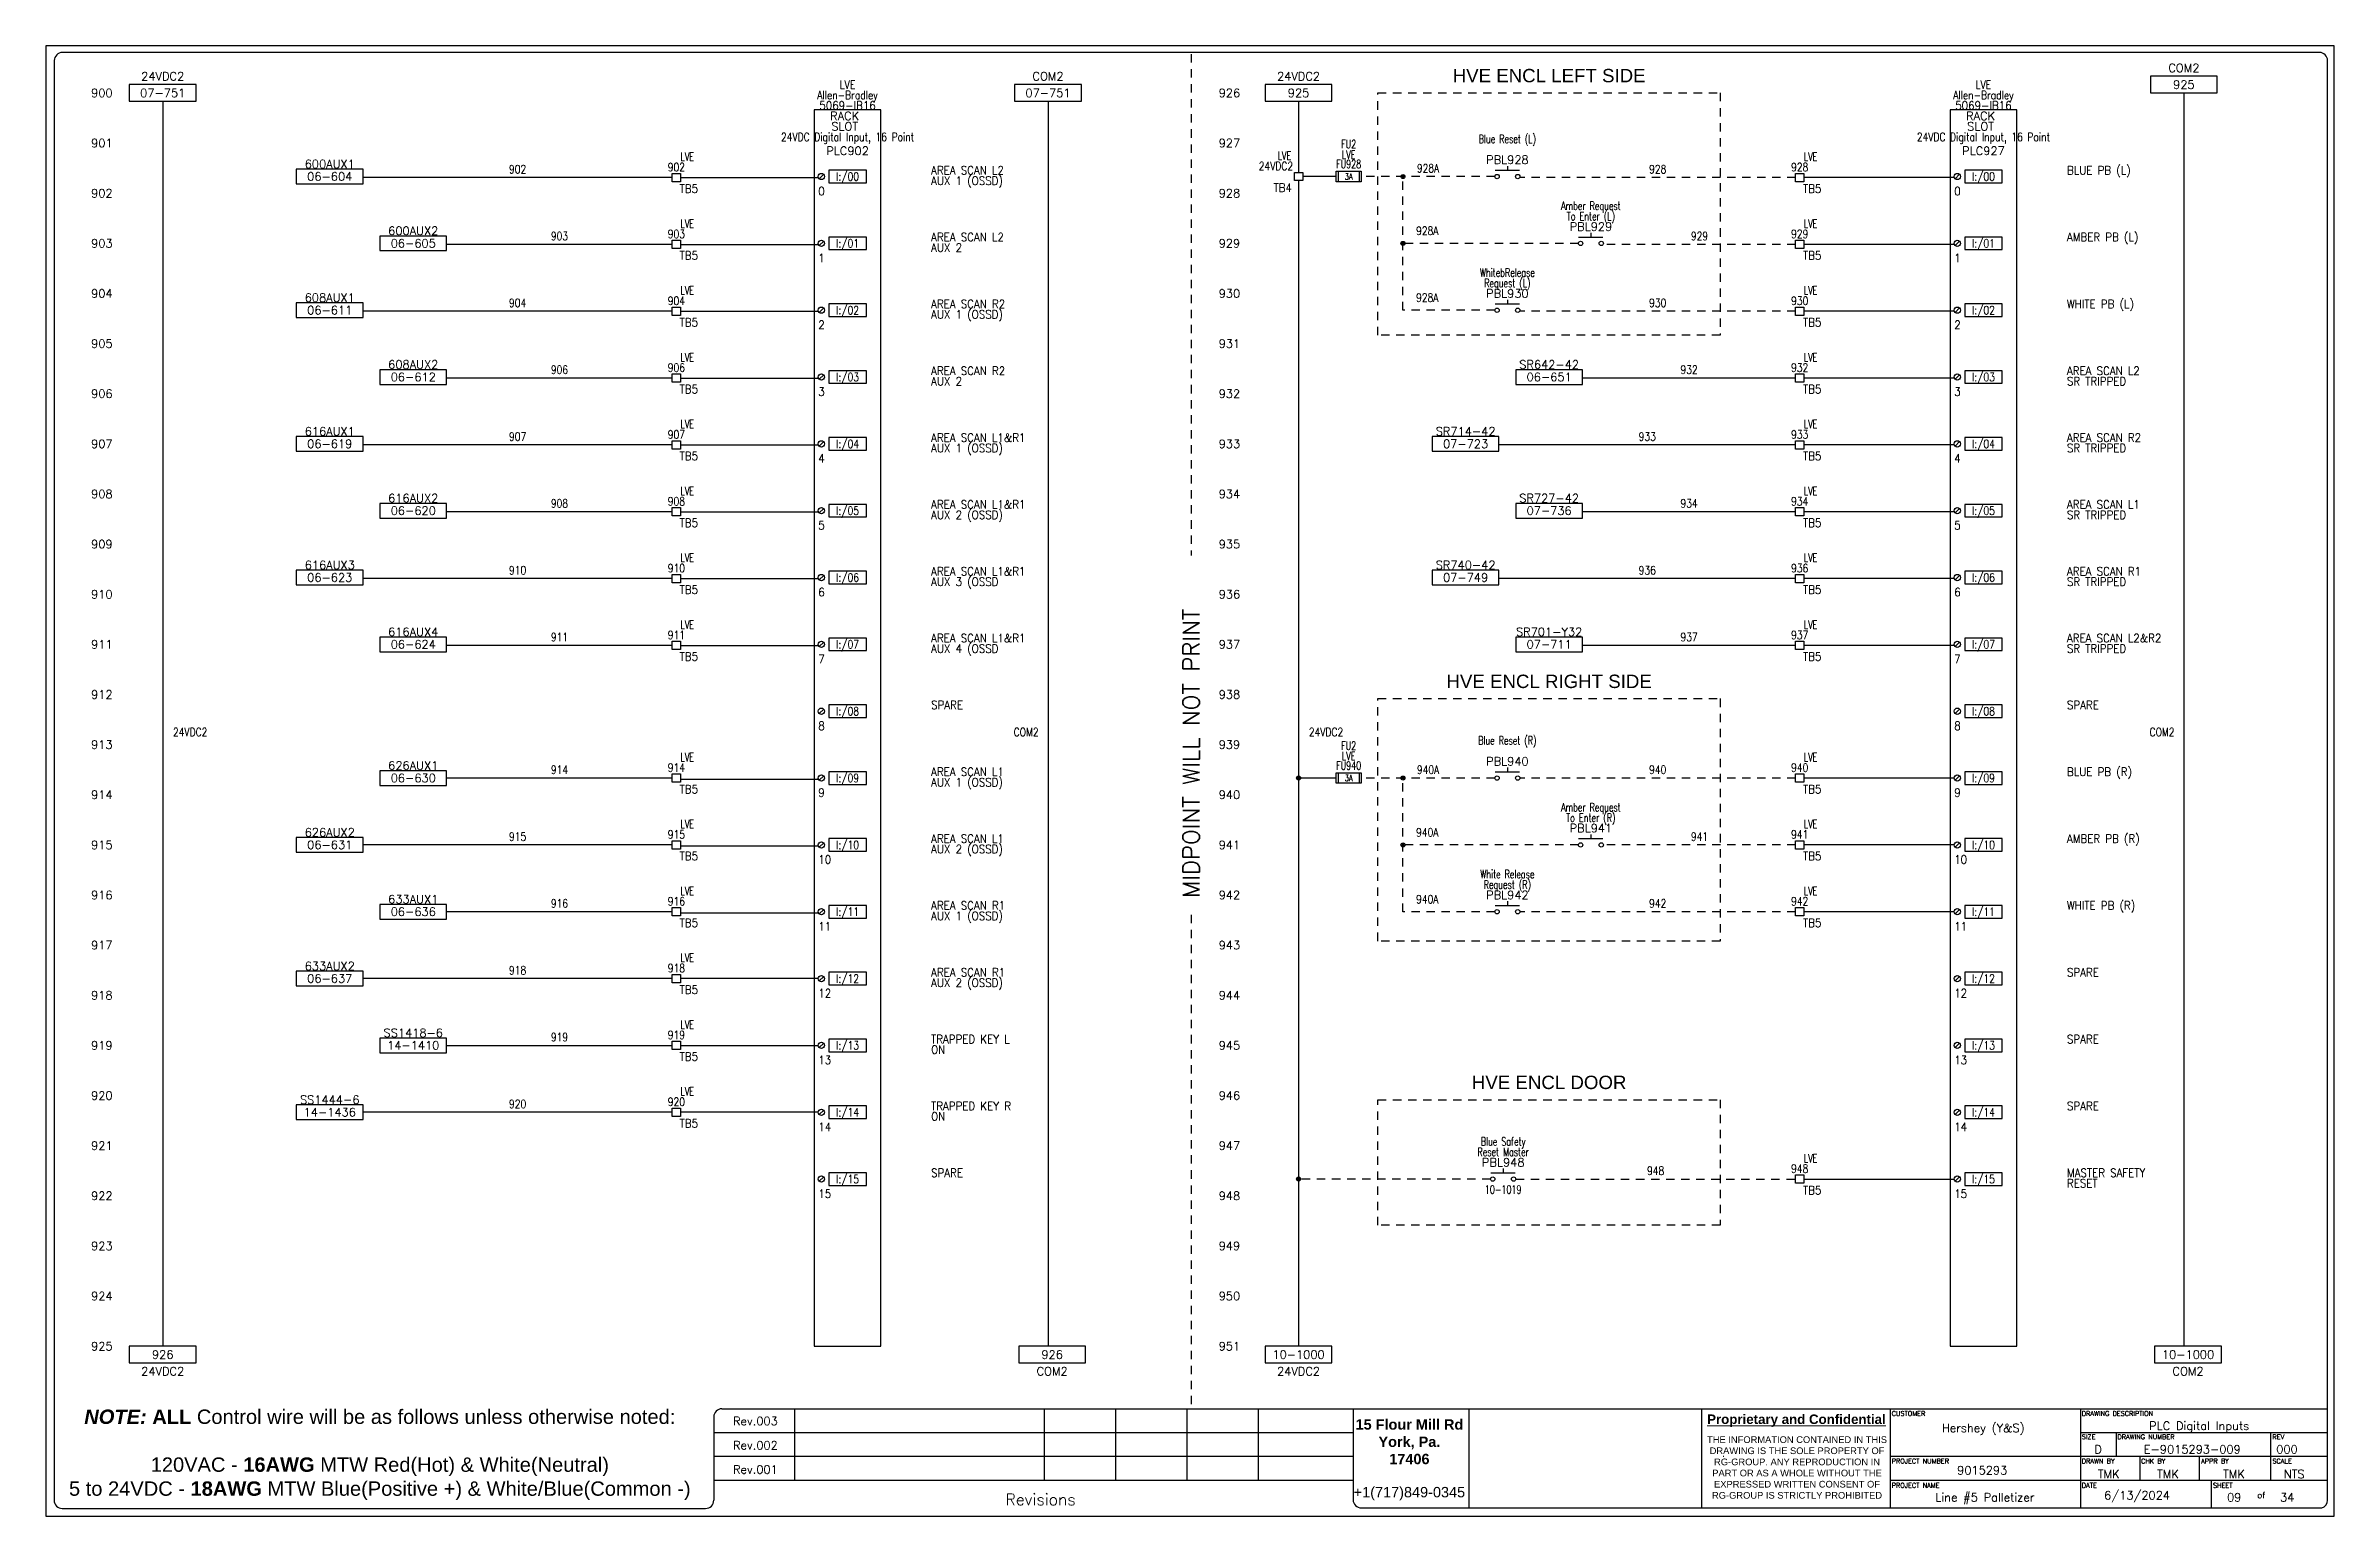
# Model space of a CAD drawing. Header units: inches. Extents: x 0 to 34.2, y 0 to 22.
import ezdxf
from ezdxf.enums import TextEntityAlignment as Align

# ---------------------------------------------------------------- set-up
doc = ezdxf.new("R2010")
doc.units = ezdxf.units.IN
doc.header["$MEASUREMENT"] = 0
doc.linetypes.add('HIDDEN2', pattern=[0.1875, 0.125, -0.0625])
for name, color, linetype in [('BLU_12AWG', 5, 'Continuous'), ('BLU_18AWG', 5, 'Continuous'), ('BLU_WHT_12AWG', 4, 'Continuous'), ('DESC', 150, 'Continuous'), ('LOC', 8, 'Continuous'), ('LOCBOX', 3, 'HIDDEN2'), ('MISC', 7, 'Continuous'), ('SYMS', 7, 'Continuous'), ('TAGS', 1, 'Continuous'), ('TB_LABELS', 1, 'Continuous'), ('TERMS', 3, 'Continuous'), ('WIRENO', 3, 'Continuous'), ('WIREREF', 50, 'Continuous'), ('XREF', 7, 'Continuous')]:
    doc.layers.add(name, color=color, linetype=linetype)
doc.layers.add('MidPoint', color=210, linetype='HIDDEN2', plot=False)
doc.styles.add('Annotative', font='arial.ttf')
doc.styles.add('Fields', font='simplex.shx', dxfattribs={"height": 0.185})
doc.styles.get("Standard").update_dxf_attribs({"font": 'arial.ttf'})
doc.styles.add('Title_Block', font='simplex.shx', dxfattribs={"height": 0.185})
doc.styles.add('WD', font='romans.shx', dxfattribs={"height": 0.185})

msp = doc.modelspace()

# ---------------------------------------------------------------- texts
at = {"style": 'WD'}
for s, p in [('901', (1, 20.5)), ('927', (17.875, 20.5)), ('902', (1, 19.75)), ('928', (17.875, 19.75)), ('903', (1, 19)), ('929', (17.875, 19)), ('904', (1, 18.25)), ('930', (17.875, 18.25)), ('905', (1, 17.5)), ('931', (17.875, 17.5)), ('906', (1, 16.75)), ('932', (17.875, 16.75)), ('907', (1, 16)), ('933', (17.875, 16)), ('908', (1, 15.25)), ('934', (17.875, 15.25)), ('909', (1, 14.5)), ('935', (17.875, 14.5)), ('910', (1, 13.75)), ('936', (17.875, 13.75)), ('911', (1, 13)), ('937', (17.875, 13)), ('912', (1, 12.25)), ('938', (17.875, 12.25)), ('913', (1, 11.5)), ('939', (17.875, 11.5)), ('914', (1, 10.75)), ('940', (17.875, 10.75)), ('915', (1, 10)), ('941', (17.875, 10)), ('916', (1, 9.25)), ('942', (17.875, 9.25)), ('917', (1, 8.5)), ('943', (17.875, 8.5)), ('918', (1, 7.75)), ('944', (17.875, 7.75)), ('919', (1, 7)), ('945', (17.875, 7)), ('920', (1, 6.25)), ('946', (17.875, 6.25)), ('921', (1, 5.5)), ('947', (17.875, 5.5)), ('922', (1, 4.75)), ('948', (17.875, 4.75)), ('923', (1, 4)), ('949', (17.875, 4)), ('924', (1, 3.25)), ('950', (17.875, 3.25)), ('925', (1, 2.5)), ('951', (17.875, 2.5))]:
    msp.add_text(s, height=0.125, dxfattribs=at).set_placement(p, align=Align.MIDDLE_RIGHT)
at = {"insert": (0.062, 1.552), "char_height": 0.215, "attachment_point": 1}
msp.add_mtext_dynamic_manual_height_columns('\\pxqc;{\\fArial|b1|i1|c0|p34;NOTE:} {\\fArial|b1|i0|c0|p34;ALL} Control wire will be as follows unless otherwise noted:\\P\\P120VAC - {\\fArial|b1|i0|c0|p34;16AWG} MTW Red(Hot) & White(Neutral)\\P5 to 24VDC - {\\fArial|b1|i0|c0|p34;18AWG} MTW Blue(Positive +) & White/Blue(Common -)', width=9.875, gutter_width=0.9, heights=[0], dxfattribs=at)
at = {"layer": 'LOCBOX'}
for s, p in [('HVE ENCL LEFT SIDE', (22.5, 21.35)), ('HVE ENCL RIGHT SIDE', (22.5, 12.287)), ('HVE ENCL DOOR', (22.5, 6.287))]:
    msp.add_text(s, height=0.2, dxfattribs=at).set_placement(p, align=Align.BOTTOM_CENTER)

# ---------------------------------------------------------------- blocks, each defined once
blk = doc.blocks.new('RG_Master_Ver_4_2_2')
at = {"color": 3}
for p, q in [((0.125, 21.734), (0.125, 0.194)), ((34.028, 21.856), (0.25, 21.856)), ((34.15, 0.194), (34.15, 21.734)), ((9.998, 1.441), (9.998, 0.194)), ((10.12, 1.563), (34.15, 1.563)), ((11.207, 1.563), (11.207, 0.496)), ((14.942, 1.563), (14.942, 0.496)), ((16.009, 1.563), (16.009, 0.496)), ((17.076, 1.563), (17.076, 0.496)), ((18.143, 1.563), (18.143, 0.496)), ((19.566, 1.563), (19.566, 0.203)), ((21.3, 1.563), (21.3, 0.072)), ((24.781, 1.562), (24.781, 0.072)), ((27.605, 1.563), (27.605, 0.072)), ((30.451, 1.563), (30.451, 0.072)), ((9.998, 1.207), (19.566, 1.207)), ((30.451, 1.207), (34.15, 1.207)), ((30.984, 1.207), (30.984, 0.852)), ((33.297, 1.207), (33.297, 0.852)), ((9.998, 0.852), (19.566, 0.852)), ((25.107, 0.852), (25.117, 0.852)), ((27.605, 0.852), (34.15, 0.852)), ((27.959, 0.852), (27.961, 0.852)), ((31.34, 0.852), (31.34, 0.496)), ((32.229, 0.852), (32.229, 0.496)), ((33.297, 0.852), (33.297, 0.496)), ((9.998, 0.496), (19.566, 0.496)), ((27.605, 0.496), (34.15, 0.496)), ((32.407, 0.496), (32.407, 0.085)), ((0.247, 0.072), (9.875, 0.072)), ((19.689, 0.081), (34.062, 0.081))]:
    blk.add_line(p, q, dxfattribs=at)
blk.add_lwpolyline([(0, -0.044), (34.25, -0.044), (34.25, 21.956), (0, 21.956)], close=True, dxfattribs=at)
for centre, radius, start, end in [((0.25, 21.734), 0.122, 90, 180), ((34.028, 21.734), 0.122, 0, 90), ((10.12, 1.441), 0.122, 90, 180), ((0.247, 0.194), 0.122, 180, 270), ((9.875, 0.194), 0.122, 270, 360), ((19.689, 0.203), 0.122, 180, 270), ((34.035, 0.192), 0.115, 283.6956, 0.7965)]:
    blk.add_arc(centre, radius, start, end, dxfattribs=at)
at = {"layer": 'MidPoint'}
for p, q in [((17.141, 21.831), (17.141, 14.331)), ((17.141, 8.956), (17.141, 1.581))]:
    blk.add_line(p, q, dxfattribs=at)
at = {"style": 'Title_Block'}
for s, width, heights, insert, char_height, attachment_point in [('\\pxqc;Rev.003', 1.24498, [0], (9.998, 1.442), 0.125, 1), ('\\pxqc;Rev.002', 1.24498, [0], (9.998, 1.08), 0.125, 1), ('\\pxqc;Rev.001', 1.24498, [0], (9.998, 0.717), 0.125, 1), ('\\pxqc;Revisions', 9.42628, [0.392], (14.889, 0.206), 0.17145, 5)]:
    blk.add_mtext_dynamic_manual_height_columns(s, width=width, gutter_width=0.857, heights=heights, dxfattribs=dict(at, insert=insert, char_height=char_height, attachment_point=attachment_point))
at = {"color": 3, "insert": (20.409, 1.406), "char_height": 0.14228, "attachment_point": 2}
blk.add_mtext_dynamic_manual_height_columns('{\\fArial|b1|i0|c0|p34;\\H1.08937x;15 Flour Mill Rd\\PYork, Pa. \\P17406}\\P\\P{\\H1.08937x;+1(717)849-0345}', width=1.73509, gutter_width=0.69, heights=[0], dxfattribs=at)
at = {"color": 3, "linetype": 'Continuous', "lineweight": 20, "insert": (26.201, 1.478), "char_height": 0.14228, "width": 2.80179, "attachment_point": 2, "style": 'Annotative'}
blk.add_mtext('{\\fArial|b1|i0|c0|p34;\\LProprietary and Confidential}', dxfattribs=at)
at = {"color": 3, "insert": (26.21, 1.152), "char_height": 0.1, "width": 2.78538, "attachment_point": 2, "style": 'Annotative'}
blk.add_mtext('THE INFORMATION CONTAINED IN THIS DRAWING IS THE SOLE PROPERTY OF RG-GROUP. ANY REPRODUCTION IN PART OR AS A WHOLE WITHOUT THE EXPRESSED WRITTEN CONSENT OF RG-GROUP IS STRICTLY PROHIBITED', dxfattribs=at)
at = {"insert": (30.807, 0.331), "char_height": 0.125, "attachment_point": 1, "style": 'Fields'}
blk.add_mtext('6/13/2024', dxfattribs=at)
at = {"style": 'Fields'}
for tag, p in [('DESCRIPTION_3', (13.116, 1.307)), ('DRN_3', (15.472, 1.307)), ('CHK_3', (16.529, 1.307)), ('APP_3', (17.552, 1.307)), ('DATE_3', (18.829, 1.307)), ('DRAWING_DESC', (32.229, 1.246)), ('DESCRIPTION_2', (13.116, 0.951)), ('DRN_2', (15.472, 0.951)), ('CHK_2', (16.529, 0.951)), ('APP_2', (17.552, 0.951)), ('DATE_2', (18.829, 0.951)), ('CUSTOMER', (28.997, 1.214)), ('DRAWING_#', (32.125, 0.894)), ('DESCRIPTION_1', (13.116, 0.596)), ('DRN_1', (15.472, 0.596)), ('CHK_1', (16.529, 0.596)), ('APP_1', (17.552, 0.596)), ('DATE_1', (18.829, 0.596)), ('PROJECT_#', (28.981, 0.581)), ('SIZE', (30.715, 0.894)), ('REV', (33.543, 0.894)), ('DRN_BY', (30.875, 0.524)), ('CHK_BY', (31.762, 0.524)), ('APP_BY', (32.75, 0.524)), ('SCALE', (33.652, 0.524)), ('PROJECT_NAME', (29.021, 0.176)), ('SHEETNUM', (32.753, 0.176)), ('TTL_SHTS', (33.547, 0.176))]:
    blk.add_attdef(tag, text='', height=0.125, dxfattribs=at).set_placement(p, align=Align.CENTER)
at = {"style": 'Fields', "flags": 9}
blk.add_attdef('WD_TB', (9.953, 0.194), '', height=0.0638, dxfattribs=at)
at = {"layer": 'MidPoint', "insert": (17.016, 9.206), "char_height": 0.25, "attachment_point": 1, "rotation": 90, "style": 'Fields'}
blk.add_mtext_dynamic_manual_height_columns('MIDPOINT WILL NOT PRINT', width=5.375, gutter_width=0.575, heights=[0], dxfattribs=at)
at = {"layer": 'TB_LABELS', "style": 'WD'}
for s, height, p in [('CUSTOMER', 0.0711, (27.627, 1.528)), ('DRAWING DESCRIPTION', 0.07114, (30.472, 1.528)), ('SIZE', 0.0711, (30.472, 1.179)), ('DRAWING NUMBER', 0.07114, (31.006, 1.179)), ('REV', 0.0711, (33.325, 1.179)), ('PROJECT NUMBER', 0.07114, (27.627, 0.816)), ('DRAWN BY', 0.0711, (30.472, 0.816)), ('CHK BY', 0.0711, (31.359, 0.816)), ('APPR BY', 0.0711, (32.258, 0.816)), ('SCALE', 0.0711, (33.325, 0.816)), ('PROJECT NAME', 0.07114, (27.627, 0.453)), ('DATE', 0.0711, (30.472, 0.453)), ('SHEET', 0.0711, (32.436, 0.453)), ('of', 0.0925, (33.098, 0.318))]:
    blk.add_text(s, height=height, dxfattribs=at).set_placement(p, align=Align.TOP_LEFT)
blk = doc.blocks.new('WD_MLRH')
at = {"style": 'WD'}
blk.add_attdef('RUNGFIRST', text='', height=0.125, dxfattribs=at).set_placement((-0.25, 0), align=Align.MIDDLE_RIGHT)
at = {"style": 'WD', "flags": 1}
for tag, p in [('WIRE-START', (-0.25, -0.356)), ('RUNGHORV', (-0.25, -0.127)), ('WIREMODE', (-0.25, -0.281)), ('RUNGDIST', (-0.25, -0.2)), ('RUNGCNT', (-0.25, -0.237)), ('RUNGINC', (-0.25, -0.163)), ('WIREFMT', (-0.25, -0.321)), ('WIRE-GSUF', (-0.25, -0.396)), ('PH3SPACE', (-0.25, -0.437))]:
    blk.add_attdef(tag, text='', height=0.025, dxfattribs=at).set_placement(p, align=Align.RIGHT)
blk = doc.blocks.new('HA2D1_REF_1')
for p, q in [((0, 0.25), (0, 0)), ((1, 0.25), (0, 0.25)), ((0, 0), (1, 0)), ((1, 0), (1, 0.25))]:
    blk.add_line(p, q)
at = {"style": 'WD'}
for tag, p in [('DESC1', (0.5, 0.3125)), ('XREF', (0.5, 0.0625))]:
    blk.add_attdef(tag, text='', height=0.125, dxfattribs=at).set_placement(p, align=Align.CENTER)
at = {"style": 'WD', "flags": 1}
blk.add_attdef('SIGCODE', text='', height=0.125, dxfattribs=at).set_placement((0.5, -0.125), align=Align.CENTER)
blk = doc.blocks.new('HA2S1_REF_1')
for p, q in [((0, 0.25), (0, 0)), ((1, 0.25), (0, 0.25)), ((0, 0), (1, 0)), ((1, 0), (1, 0.25))]:
    blk.add_line(p, q)
at = {"style": 'WD', "flags": 1}
blk.add_attdef('SIGCODE', text='', height=0.125, dxfattribs=at).set_placement((0.5, 0.3125), align=Align.CENTER)
at = {"style": 'WD'}
for tag, p in [('XREF', (0.5, 0.0625)), ('DESC1', (0.5, -0.1875))]:
    blk.add_attdef(tag, text='', height=0.125, dxfattribs=at).set_placement(p, align=Align.CENTER)
blk = doc.blocks.new('PLCIO_E9C')
at = {"layer": 'SYMS'}
for p, q in [((0.5, 1), (-0.5, 1)), ((-0.5, 1), (-0.5, -17.5)), ((0.5, -17.5), (0.5, 1)), ((-0.357, 0.033), (-0.424, -0.033)), ((0.281, 0.094), (-0.281, 0.094)), ((-0.281, 0.094), (-0.281, -0.094)), ((0.281, -0.094), (0.281, 0.094)), ((-0.281, -0.094), (0.281, -0.094)), ((-0.357, -0.967), (-0.424, -1.033)), ((0.281, -0.906), (-0.281, -0.906)), ((-0.281, -0.906), (-0.281, -1.094)), ((0.281, -1.094), (0.281, -0.906)), ((-0.281, -1.094), (0.281, -1.094)), ((-0.357, -1.967), (-0.424, -2.033)), ((0.281, -1.906), (-0.281, -1.906)), ((-0.281, -1.906), (-0.281, -2.094)), ((0.281, -2.094), (0.281, -1.906)), ((-0.281, -2.094), (0.281, -2.094)), ((-0.357, -2.967), (-0.424, -3.033)), ((0.281, -2.906), (-0.281, -2.906)), ((-0.281, -2.906), (-0.281, -3.094)), ((0.281, -3.094), (0.281, -2.906)), ((-0.281, -3.094), (0.281, -3.094)), ((-0.357, -3.967), (-0.424, -4.033)), ((0.281, -3.906), (-0.281, -3.906)), ((-0.281, -3.906), (-0.281, -4.094)), ((-0.281, -4.094), (0.281, -4.094)), ((0.281, -4.094), (0.281, -3.906)), ((-0.357, -4.967), (-0.424, -5.033)), ((0.281, -4.906), (-0.281, -4.906)), ((-0.281, -4.906), (-0.281, -5.094)), ((-0.281, -5.094), (0.281, -5.094)), ((0.281, -5.094), (0.281, -4.906)), ((-0.357, -5.967), (-0.424, -6.033)), ((0.281, -5.906), (-0.281, -5.906)), ((-0.281, -5.906), (-0.281, -6.094)), ((-0.281, -6.094), (0.281, -6.094)), ((0.281, -6.094), (0.281, -5.906)), ((-0.357, -6.967), (-0.424, -7.033)), ((0.281, -6.906), (-0.281, -6.906)), ((-0.281, -6.906), (-0.281, -7.094)), ((-0.281, -7.094), (0.281, -7.094)), ((0.281, -7.094), (0.281, -6.906)), ((-0.357, -7.967), (-0.424, -8.033)), ((0.281, -7.906), (-0.281, -7.906)), ((-0.281, -7.906), (-0.281, -8.094)), ((-0.281, -8.094), (0.281, -8.094)), ((0.281, -8.094), (0.281, -7.906)), ((-0.357, -8.967), (-0.424, -9.033)), ((0.281, -8.906), (-0.281, -8.906)), ((-0.281, -8.906), (-0.281, -9.094)), ((-0.281, -9.094), (0.281, -9.094)), ((0.281, -9.094), (0.281, -8.906)), ((0.281, -9.906), (-0.281, -9.906)), ((-0.281, -9.906), (-0.281, -10.094)), ((0.281, -10.094), (0.281, -9.906)), ((-0.357, -9.967), (-0.424, -10.033)), ((-0.281, -10.094), (0.281, -10.094)), ((0.281, -10.906), (-0.281, -10.906)), ((-0.281, -10.906), (-0.281, -11.094)), ((0.281, -11.094), (0.281, -10.906)), ((-0.357, -10.967), (-0.424, -11.033)), ((-0.281, -11.094), (0.281, -11.094)), ((-0.357, -11.967), (-0.424, -12.033)), ((0.281, -11.906), (-0.281, -11.906)), ((-0.281, -11.906), (-0.281, -12.094)), ((0.281, -12.094), (0.281, -11.906)), ((-0.281, -12.094), (0.281, -12.094)), ((-0.357, -12.967), (-0.424, -13.033)), ((0.281, -12.906), (-0.281, -12.906)), ((-0.281, -12.906), (-0.281, -13.094)), ((0.281, -13.094), (0.281, -12.906)), ((-0.281, -13.094), (0.281, -13.094)), ((-0.357, -13.967), (-0.424, -14.033)), ((0.281, -13.906), (-0.281, -13.906)), ((-0.281, -13.906), (-0.281, -14.094)), ((0.281, -14.094), (0.281, -13.906)), ((-0.281, -14.094), (0.281, -14.094)), ((-0.357, -14.967), (-0.424, -15.033)), ((0.281, -14.906), (-0.281, -14.906)), ((-0.281, -14.906), (-0.281, -15.094)), ((0.281, -15.094), (0.281, -14.906)), ((-0.281, -15.094), (0.281, -15.094)), ((-0.5, -17.5), (0.5, -17.5))]:
    blk.add_line(p, q, dxfattribs=at)
for centre in [(-0.391, 0), (-0.391, -1), (-0.391, -2), (-0.391, -3), (-0.391, -4), (-0.391, -5), (-0.391, -6), (-0.391, -7), (-0.391, -8), (-0.391, -9), (-0.391, -10), (-0.391, -11), (-0.391, -12), (-0.391, -13), (-0.391, -14), (-0.391, -15)]:
    blk.add_circle(centre, 0.0469, dxfattribs=at)
at = {"layer": 'SYMS', "style": 'WD'}
for tag, width, p in [('INST', 0.8, (0, 1.482)), ('LOC', 0.8, (0, 1.312)), ('MFG', 0.8, (0, 1.156)), ('CAT', 0.9, (0, 1)), ('DESC', 0.8, (0, 0.53))]:
    blk.add_attdef(tag, text='', height=0.125, dxfattribs=dict(at, width=width)).set_placement(p, align=Align.CENTER)
at = {"layer": 'SYMS', "linetype": 'Continuous', "style": 'WD', "flags": 9}
blk.add_attdef('ASSYCODE', text='', height=0.01, dxfattribs=at).set_placement((0.23, 1.103), align=Align.CENTER)
at = {"layer": 'SYMS', "style": 'WD'}
for tag, p in [('LINE1', (0, 0.844)), ('LINE2', (0, 0.688)), ('TAG', (0, 0.322))]:
    blk.add_attdef(tag, text='', height=0.125, dxfattribs=at).set_placement(p, align=Align.CENTER)
at = {"layer": 'SYMS', "style": 'WD', "flags": 1}
for tag, p in [('X4TERM01', (-0.438, 0)), ('X4TERM02', (-0.438, -1)), ('X4TERM03', (-0.438, -2)), ('X4TERM04', (-0.438, -3)), ('X4TERM05', (-0.438, -4)), ('X4TERM06', (-0.438, -5)), ('X4TERM07', (-0.438, -6)), ('X4TERM08', (-0.438, -7)), ('X4TERM09', (-0.438, -8)), ('X4TERM10', (-0.438, -9)), ('X4TERM11', (-0.438, -10)), ('X4TERM12', (-0.438, -11)), ('X4TERM13', (-0.438, -12)), ('X4TERM14', (-0.438, -13)), ('X4TERM15', (-0.438, -14)), ('X4TERM16', (-0.438, -15))]:
    blk.add_attdef(tag, p, '', height=0.01, dxfattribs=at)
at = {"layer": 'SYMS', "style": 'WD', "width": 0.8}
for tag, p in [('TAGA01', (0, 0)), ('TAGA02', (0, -1)), ('TAGA03', (0, -2)), ('TAGA04', (0, -3)), ('TAGA05', (0, -4)), ('TAGA06', (0, -5)), ('TAGA07', (0, -6)), ('TAGA08', (0, -7)), ('TAGA09', (0, -8)), ('TAGA10', (0, -9)), ('TAGA11', (0, -10)), ('TAGA12', (0, -11)), ('TAGA13', (0, -12)), ('TAGA14', (0, -13)), ('TAGA15', (0, -14)), ('TAGA16', (0, -15))]:
    blk.add_attdef(tag, text='', height=0.125, dxfattribs=at).set_placement(p, align=Align.MIDDLE_CENTER)
at = {"layer": 'SYMS', "style": 'WD', "width": 0.9}
for tag, p in [('DESCA01', (1.25, 0.031)), ('DESCB01', (1.25, -0.125)), ('DESCC01', (1.25, -0.281)), ('DESCD01', (1.25, -0.438)), ('DESCE01', (1.25, -0.594)), ('DESCA02', (1.25, -0.969)), ('DESCB02', (1.25, -1.125)), ('DESCC02', (1.25, -1.281)), ('DESCD02', (1.25, -1.438)), ('DESCE02', (1.25, -1.594)), ('DESCA03', (1.25, -1.969)), ('DESCB03', (1.25, -2.125)), ('DESCC03', (1.25, -2.281)), ('DESCD03', (1.25, -2.438)), ('DESCE03', (1.25, -2.594)), ('DESCA04', (1.25, -2.969)), ('DESCB04', (1.25, -3.125)), ('DESCC04', (1.25, -3.281)), ('DESCD04', (1.25, -3.438)), ('DESCE04', (1.25, -3.594)), ('DESCA05', (1.25, -3.969)), ('DESCB05', (1.25, -4.125)), ('DESCC05', (1.25, -4.281)), ('DESCD05', (1.25, -4.438)), ('DESCE05', (1.25, -4.594)), ('DESCA06', (1.25, -4.969)), ('DESCB06', (1.25, -5.125)), ('DESCC06', (1.25, -5.281)), ('DESCD06', (1.25, -5.438)), ('DESCE06', (1.25, -5.594)), ('DESCA07', (1.25, -5.969)), ('DESCB07', (1.25, -6.125)), ('DESCC07', (1.25, -6.281)), ('DESCD07', (1.25, -6.438)), ('DESCE07', (1.25, -6.594)), ('DESCA08', (1.25, -6.969)), ('DESCB08', (1.25, -7.125)), ('DESCC08', (1.25, -7.281)), ('DESCD08', (1.25, -7.438)), ('DESCE08', (1.25, -7.594)), ('DESCA09', (1.25, -7.969)), ('DESCB09', (1.25, -8.125)), ('DESCC09', (1.25, -8.281)), ('DESCD09', (1.25, -8.438)), ('DESCE09', (1.25, -8.594)), ('DESCA10', (1.25, -8.969)), ('DESCB10', (1.25, -9.125)), ('DESCC10', (1.25, -9.281)), ('DESCD10', (1.25, -9.438)), ('DESCE10', (1.25, -9.594)), ('DESCA11', (1.25, -9.969)), ('DESCB11', (1.25, -10.125)), ('DESCC11', (1.25, -10.281)), ('DESCD11', (1.25, -10.438)), ('DESCE11', (1.25, -10.594)), ('DESCA12', (1.25, -10.969)), ('DESCB12', (1.25, -11.125)), ('DESCC12', (1.25, -11.281)), ('DESCD12', (1.25, -11.438)), ('DESCE12', (1.25, -11.594)), ('DESCA13', (1.25, -11.969)), ('DESCB13', (1.25, -12.125)), ('DESCC13', (1.25, -12.281)), ('DESCD13', (1.25, -12.438)), ('DESCE13', (1.25, -12.594)), ('DESCA14', (1.25, -12.969)), ('DESCB14', (1.25, -13.125)), ('DESCC14', (1.25, -13.281)), ('DESCD14', (1.25, -13.438)), ('DESCE14', (1.25, -13.594)), ('DESCA15', (1.25, -13.969)), ('DESCB15', (1.25, -14.125)), ('DESCC15', (1.25, -14.281)), ('DESCD15', (1.25, -14.438)), ('DESCE15', (1.25, -14.594)), ('DESCA16', (1.25, -14.969)), ('DESCB16', (1.25, -15.125)), ('DESCC16', (1.25, -15.281)), ('DESCD16', (1.25, -15.438)), ('DESCE16', (1.25, -15.594))]:
    blk.add_attdef(tag, p, '', height=0.125, dxfattribs=at)
for tag, p in [('TERMDESC01', (-0.625, -0.062)), ('TERMDESC02', (-0.625, -1.062)), ('TERMDESC03', (-0.625, -2.062)), ('TERMDESC04', (-0.625, -3.062)), ('TERMDESC05', (-0.625, -4.062)), ('TERMDESC06', (-0.625, -5.062)), ('TERMDESC07', (-0.625, -6.062)), ('TERMDESC08', (-0.625, -7.062)), ('TERMDESC09', (-0.625, -8.062)), ('TERMDESC10', (-0.625, -9.062)), ('TERMDESC11', (-0.625, -10.062)), ('TERMDESC12', (-0.625, -11.062)), ('TERMDESC13', (-0.625, -12.062)), ('TERMDESC14', (-0.625, -13.062)), ('TERMDESC15', (-0.625, -14.062)), ('TERMDESC16', (-0.625, -15.062))]:
    blk.add_attdef(tag, text='', height=0.125, dxfattribs=at).set_placement(p, align=Align.TOP_RIGHT)
for tag, p in [('TERM01', (-0.438, -0.156)), ('TERM02', (-0.438, -1.156)), ('TERM03', (-0.438, -2.156)), ('TERM04', (-0.438, -3.156)), ('TERM05', (-0.438, -4.156)), ('TERM06', (-0.438, -5.156)), ('TERM07', (-0.438, -6.156)), ('TERM08', (-0.438, -7.156)), ('TERM09', (-0.438, -8.156)), ('TERM10', (-0.438, -9.156)), ('TERM11', (-0.438, -10.156)), ('TERM12', (-0.438, -11.156)), ('TERM13', (-0.438, -12.156)), ('TERM14', (-0.438, -13.156)), ('TERM15', (-0.438, -14.156)), ('TERM16', (-0.438, -15.156))]:
    blk.add_attdef(tag, text='', height=0.125, dxfattribs=at).set_placement(p, align=Align.TOP_LEFT)
blk = doc.blocks.new('PLCIO_11F3')
at = {"layer": 'SYMS'}
for p, q in [((0.5, 1), (-0.5, 1)), ((-0.5, 1), (-0.5, -17.5)), ((0.5, -17.5), (0.5, 1)), ((-0.357, 0.033), (-0.424, -0.033)), ((0.281, 0.094), (-0.281, 0.094)), ((-0.281, 0.094), (-0.281, -0.094)), ((0.281, -0.094), (0.281, 0.094)), ((-0.281, -0.094), (0.281, -0.094)), ((-0.357, -0.967), (-0.424, -1.033)), ((0.281, -0.906), (-0.281, -0.906)), ((-0.281, -0.906), (-0.281, -1.094)), ((0.281, -1.094), (0.281, -0.906)), ((-0.281, -1.094), (0.281, -1.094)), ((-0.357, -1.967), (-0.424, -2.033)), ((0.281, -1.906), (-0.281, -1.906)), ((-0.281, -1.906), (-0.281, -2.094)), ((0.281, -2.094), (0.281, -1.906)), ((-0.281, -2.094), (0.281, -2.094)), ((-0.357, -2.967), (-0.424, -3.033)), ((0.281, -2.906), (-0.281, -2.906)), ((-0.281, -2.906), (-0.281, -3.094)), ((0.281, -3.094), (0.281, -2.906)), ((-0.281, -3.094), (0.281, -3.094)), ((-0.357, -3.967), (-0.424, -4.033)), ((0.281, -3.906), (-0.281, -3.906)), ((-0.281, -3.906), (-0.281, -4.094)), ((-0.281, -4.094), (0.281, -4.094)), ((0.281, -4.094), (0.281, -3.906)), ((-0.357, -4.967), (-0.424, -5.033)), ((0.281, -4.906), (-0.281, -4.906)), ((-0.281, -4.906), (-0.281, -5.094)), ((-0.281, -5.094), (0.281, -5.094)), ((0.281, -5.094), (0.281, -4.906)), ((-0.357, -5.967), (-0.424, -6.033)), ((0.281, -5.906), (-0.281, -5.906)), ((-0.281, -5.906), (-0.281, -6.094)), ((-0.281, -6.094), (0.281, -6.094)), ((0.281, -6.094), (0.281, -5.906)), ((-0.357, -6.967), (-0.424, -7.033)), ((0.281, -6.906), (-0.281, -6.906)), ((-0.281, -6.906), (-0.281, -7.094)), ((-0.281, -7.094), (0.281, -7.094)), ((0.281, -7.094), (0.281, -6.906)), ((-0.357, -7.967), (-0.424, -8.033)), ((0.281, -7.906), (-0.281, -7.906)), ((-0.281, -7.906), (-0.281, -8.094)), ((-0.281, -8.094), (0.281, -8.094)), ((0.281, -8.094), (0.281, -7.906)), ((-0.357, -8.967), (-0.424, -9.033)), ((0.281, -8.906), (-0.281, -8.906)), ((-0.281, -8.906), (-0.281, -9.094)), ((-0.281, -9.094), (0.281, -9.094)), ((0.281, -9.094), (0.281, -8.906)), ((0.281, -9.906), (-0.281, -9.906)), ((-0.281, -9.906), (-0.281, -10.094)), ((0.281, -10.094), (0.281, -9.906)), ((-0.357, -9.967), (-0.424, -10.033)), ((-0.281, -10.094), (0.281, -10.094)), ((0.281, -10.906), (-0.281, -10.906)), ((-0.281, -10.906), (-0.281, -11.094)), ((0.281, -11.094), (0.281, -10.906)), ((-0.357, -10.967), (-0.424, -11.033)), ((-0.281, -11.094), (0.281, -11.094)), ((-0.357, -11.967), (-0.424, -12.033)), ((0.281, -11.906), (-0.281, -11.906)), ((-0.281, -11.906), (-0.281, -12.094)), ((0.281, -12.094), (0.281, -11.906)), ((-0.281, -12.094), (0.281, -12.094)), ((-0.357, -12.967), (-0.424, -13.033)), ((0.281, -12.906), (-0.281, -12.906)), ((-0.281, -12.906), (-0.281, -13.094)), ((0.281, -13.094), (0.281, -12.906)), ((-0.281, -13.094), (0.281, -13.094)), ((-0.357, -13.967), (-0.424, -14.033)), ((0.281, -13.906), (-0.281, -13.906)), ((-0.281, -13.906), (-0.281, -14.094)), ((0.281, -14.094), (0.281, -13.906)), ((-0.281, -14.094), (0.281, -14.094)), ((-0.357, -14.967), (-0.424, -15.033)), ((0.281, -14.906), (-0.281, -14.906)), ((-0.281, -14.906), (-0.281, -15.094)), ((0.281, -15.094), (0.281, -14.906)), ((-0.281, -15.094), (0.281, -15.094)), ((-0.5, -17.5), (0.5, -17.5))]:
    blk.add_line(p, q, dxfattribs=at)
for centre in [(-0.391, 0), (-0.391, -1), (-0.391, -2), (-0.391, -3), (-0.391, -4), (-0.391, -5), (-0.391, -6), (-0.391, -7), (-0.391, -8), (-0.391, -9), (-0.391, -10), (-0.391, -11), (-0.391, -12), (-0.391, -13), (-0.391, -14), (-0.391, -15)]:
    blk.add_circle(centre, 0.0469, dxfattribs=at)
at = {"layer": 'SYMS', "style": 'WD'}
for tag, width, p in [('INST', 0.8, (0, 1.482)), ('LOC', 0.8, (0, 1.312)), ('MFG', 0.8, (0, 1.156)), ('CAT', 0.9, (0, 1)), ('DESC', 0.8, (0, 0.53))]:
    blk.add_attdef(tag, text='', height=0.125, dxfattribs=dict(at, width=width)).set_placement(p, align=Align.CENTER)
at = {"layer": 'SYMS', "linetype": 'Continuous', "style": 'WD', "flags": 9}
blk.add_attdef('ASSYCODE', text='', height=0.01, dxfattribs=at).set_placement((0.23, 1.103), align=Align.CENTER)
at = {"layer": 'SYMS', "style": 'WD'}
for tag, p in [('LINE1', (0, 0.844)), ('LINE2', (0, 0.688)), ('TAG', (0, 0.322))]:
    blk.add_attdef(tag, text='', height=0.125, dxfattribs=at).set_placement(p, align=Align.CENTER)
at = {"layer": 'SYMS', "style": 'WD', "flags": 1}
for tag, p in [('X4TERM01', (-0.438, 0)), ('X4TERM02', (-0.438, -1)), ('X4TERM03', (-0.438, -2)), ('X4TERM04', (-0.438, -3)), ('X4TERM05', (-0.438, -4)), ('X4TERM06', (-0.438, -5)), ('X4TERM07', (-0.438, -6)), ('X4TERM08', (-0.438, -7)), ('X4TERM09', (-0.438, -8)), ('X4TERM10', (-0.438, -9)), ('X4TERM11', (-0.438, -10)), ('X4TERM12', (-0.438, -11)), ('X4TERM13', (-0.438, -12)), ('X4TERM14', (-0.438, -13)), ('X4TERM15', (-0.438, -14)), ('X4TERM16', (-0.438, -15))]:
    blk.add_attdef(tag, p, '', height=0.01, dxfattribs=at)
at = {"layer": 'SYMS', "style": 'WD', "width": 0.8}
for tag, p in [('TAGA01', (0, 0)), ('TAGA02', (0, -1)), ('TAGA03', (0, -2)), ('TAGA04', (0, -3)), ('TAGA05', (0, -4)), ('TAGA06', (0, -5)), ('TAGA07', (0, -6)), ('TAGA08', (0, -7)), ('TAGA09', (0, -8)), ('TAGA10', (0, -9)), ('TAGA11', (0, -10)), ('TAGA12', (0, -11)), ('TAGA13', (0, -12)), ('TAGA14', (0, -13)), ('TAGA15', (0, -14)), ('TAGA16', (0, -15))]:
    blk.add_attdef(tag, text='', height=0.125, dxfattribs=at).set_placement(p, align=Align.MIDDLE_CENTER)
at = {"layer": 'SYMS', "style": 'WD', "width": 0.9}
for tag, p in [('DESCA01', (1.25, 0.031)), ('DESCB01', (1.25, -0.125)), ('DESCC01', (1.25, -0.281)), ('DESCD01', (1.25, -0.438)), ('DESCE01', (1.25, -0.594)), ('DESCA02', (1.25, -0.969)), ('DESCB02', (1.25, -1.125)), ('DESCC02', (1.25, -1.281)), ('DESCD02', (1.25, -1.438)), ('DESCE02', (1.25, -1.594)), ('DESCA03', (1.25, -1.969)), ('DESCB03', (1.25, -2.125)), ('DESCC03', (1.25, -2.281)), ('DESCD03', (1.25, -2.438)), ('DESCE03', (1.25, -2.594)), ('DESCA04', (1.25, -2.969)), ('DESCB04', (1.25, -3.125)), ('DESCC04', (1.25, -3.281)), ('DESCD04', (1.25, -3.438)), ('DESCE04', (1.25, -3.594)), ('DESCA05', (1.25, -3.969)), ('DESCB05', (1.25, -4.125)), ('DESCC05', (1.25, -4.281)), ('DESCD05', (1.25, -4.438)), ('DESCE05', (1.25, -4.594)), ('DESCA06', (1.25, -4.969)), ('DESCB06', (1.25, -5.125)), ('DESCC06', (1.25, -5.281)), ('DESCD06', (1.25, -5.438)), ('DESCE06', (1.25, -5.594)), ('DESCA07', (1.25, -5.969)), ('DESCB07', (1.25, -6.125)), ('DESCC07', (1.25, -6.281)), ('DESCD07', (1.25, -6.438)), ('DESCE07', (1.25, -6.594)), ('DESCA08', (1.25, -6.969)), ('DESCB08', (1.25, -7.125)), ('DESCC08', (1.25, -7.281)), ('DESCD08', (1.25, -7.438)), ('DESCE08', (1.25, -7.594)), ('DESCA09', (1.25, -7.969)), ('DESCB09', (1.25, -8.125)), ('DESCC09', (1.25, -8.281)), ('DESCD09', (1.25, -8.438)), ('DESCE09', (1.25, -8.594)), ('DESCA10', (1.25, -8.969)), ('DESCB10', (1.25, -9.125)), ('DESCC10', (1.25, -9.281)), ('DESCD10', (1.25, -9.438)), ('DESCE10', (1.25, -9.594)), ('DESCA11', (1.25, -9.969)), ('DESCB11', (1.25, -10.125)), ('DESCC11', (1.25, -10.281)), ('DESCD11', (1.25, -10.438)), ('DESCE11', (1.25, -10.594)), ('DESCA12', (1.25, -10.969)), ('DESCB12', (1.25, -11.125)), ('DESCC12', (1.25, -11.281)), ('DESCD12', (1.25, -11.438)), ('DESCE12', (1.25, -11.594)), ('DESCA13', (1.25, -11.969)), ('DESCB13', (1.25, -12.125)), ('DESCC13', (1.25, -12.281)), ('DESCD13', (1.25, -12.438)), ('DESCE13', (1.25, -12.594)), ('DESCA14', (1.25, -12.969)), ('DESCB14', (1.25, -13.125)), ('DESCC14', (1.25, -13.281)), ('DESCD14', (1.25, -13.438)), ('DESCE14', (1.25, -13.594)), ('DESCA15', (1.25, -13.969)), ('DESCB15', (1.25, -14.125)), ('DESCC15', (1.25, -14.281)), ('DESCD15', (1.25, -14.438)), ('DESCE15', (1.25, -14.594)), ('DESCA16', (1.25, -14.969)), ('DESCB16', (1.25, -15.125)), ('DESCC16', (1.25, -15.281)), ('DESCD16', (1.25, -15.438)), ('DESCE16', (1.25, -15.594))]:
    blk.add_attdef(tag, p, '', height=0.125, dxfattribs=at)
for tag, p in [('TERMDESC01', (-0.625, -0.062)), ('TERMDESC02', (-0.625, -1.062)), ('TERMDESC03', (-0.625, -2.062)), ('TERMDESC04', (-0.625, -3.062)), ('TERMDESC05', (-0.625, -4.062)), ('TERMDESC06', (-0.625, -5.062)), ('TERMDESC07', (-0.625, -6.062)), ('TERMDESC08', (-0.625, -7.062)), ('TERMDESC09', (-0.625, -8.062)), ('TERMDESC10', (-0.625, -9.062)), ('TERMDESC11', (-0.625, -10.062)), ('TERMDESC12', (-0.625, -11.062)), ('TERMDESC13', (-0.625, -12.062)), ('TERMDESC14', (-0.625, -13.062)), ('TERMDESC15', (-0.625, -14.062)), ('TERMDESC16', (-0.625, -15.062))]:
    blk.add_attdef(tag, text='', height=0.125, dxfattribs=at).set_placement(p, align=Align.TOP_RIGHT)
for tag, p in [('TERM01', (-0.438, -0.156)), ('TERM02', (-0.438, -1.156)), ('TERM03', (-0.438, -2.156)), ('TERM04', (-0.438, -3.156)), ('TERM05', (-0.438, -4.156)), ('TERM06', (-0.438, -5.156)), ('TERM07', (-0.438, -6.156)), ('TERM08', (-0.438, -7.156)), ('TERM09', (-0.438, -8.156)), ('TERM10', (-0.438, -9.156)), ('TERM11', (-0.438, -10.156)), ('TERM12', (-0.438, -11.156)), ('TERM13', (-0.438, -12.156)), ('TERM14', (-0.438, -13.156)), ('TERM15', (-0.438, -14.156)), ('TERM16', (-0.438, -15.156))]:
    blk.add_attdef(tag, text='', height=0.125, dxfattribs=at).set_placement(p, align=Align.TOP_LEFT)
blk = doc.blocks.new('HA2D1_REF1')
for p, q in [((-0.0625, 0.109375), (-0.0625, -0.109375)), ((0.9375, 0.109375), (-0.0625, 0.109375)), ((0.9375, -0.109375), (0.9375, 0.109375)), ((-0.0625, -0.109375), (0.9375, -0.109375))]:
    blk.add_line(p, q)
at = {"style": 'WD', "flags": 1}
blk.add_attdef('SIGCODE', (0, 0.3125), '', height=0.125, dxfattribs=at)
at = {"style": 'WD'}
for tag, p in [('DESC1', (0.4375, 0.125)), ('XREF', (0.4375, -0.0625))]:
    blk.add_attdef(tag, text='', height=0.125, dxfattribs=at).set_placement(p, align=Align.CENTER)
blk = doc.blocks.new('HPB11L')
for p, q in [((-0.185, 0.094), (0.18, 0.094)), ((0, 0.156), (0, 0.094))]:
    blk.add_line(p, q)
for centre in [(-0.155, 0), (0.155, 0)]:
    blk.add_circle(centre, 0.0322)
at = {"style": 'WD', "width": 0.7}
for tag, p in [('INST', (0, 0.826)), ('LOC', (0, 0.656)), ('DESC1', (0, 0.5)), ('DESC2', (0, 0.344)), ('XREF', (0, -0.219))]:
    blk.add_attdef(tag, text='', height=0.125, dxfattribs=at).set_placement(p, align=Align.CENTER)
at = {"style": 'WD'}
blk.add_attdef('TAG1', text='', height=0.125, dxfattribs=at).set_placement((0, 0.188), align=Align.CENTER)
for tag, p, height, flags in [('X4TERM01', (-0.188, 0), 0.0125, 1), ('X1TERM02', (0.188, 0), 0.0125, 1), ('FAMILY', (0.205, 0.152), 0.01, 9), ('CONTACT', (0.205, 0.136), 0.01, 1)]:
    blk.add_attdef(tag, p, '', height=height, dxfattribs=dict(at, flags=flags))
for tag, p in [('X2LINK', (0, 0.219)), ('X8LINK', (0, 0))]:
    blk.add_attdef(tag, p, '', height=0.01, dxfattribs=at)
at = {"linetype": 'Continuous', "style": 'WD', "flags": 9}
for tag, p in [('ASSYCODE', (0.233, 0.073)), ('MFG', (0.228, 0.089)), ('CAT', (0.23, 0.108))]:
    blk.add_attdef(tag, text='', height=0.01, dxfattribs=at).set_placement(p, align=Align.CENTER)
at = {"linetype": 'Continuous', "style": 'WD', "flags": 8}
blk.add_attdef('TERM01', text='', height=0.125, dxfattribs=at).set_placement((-0.25, -0.031), align=Align.TOP_RIGHT)
blk.add_attdef('TERM02', text='', height=0.125, dxfattribs=at).set_placement((0.25, -0.031), align=Align.TOP_LEFT)
blk = doc.blocks.new('WDDOT')
for radius in [0.03, 0.0187, 0.00929]:
    blk.add_circle((0, 0), radius)
blk = doc.blocks.new('HT0W01')
for p, q in [((-0.062, 0.062), (0.062, 0.062)), ((-0.062, -0.062), (-0.062, 0.062)), ((0.062, 0.062), (0.062, -0.062)), ((0.062, -0.062), (-0.062, -0.062))]:
    blk.add_line(p, q)
at = {"style": 'WD'}
for tag, p, width in [('INST', (0.062, 0.42), 0.7), ('LOC', (0.062, 0.25), 0.7), ('DESC1', (0.05, -0.385), 0.8)]:
    blk.add_attdef(tag, p, '', height=0.125, dxfattribs=dict(at, width=width))
at = {"linetype": 'Continuous', "style": 'WD', "width": 0.8, "flags": 8}
blk.add_attdef('WIRENO', text='', height=0.125, dxfattribs=at).set_placement((0, 0.094), align=Align.CENTER)
at = {"style": 'WD', "flags": 1}
for tag, p, height in [('X4TERM01', (-0.062, 0), 0.0125), ('X4TERMDESC01', (-0.055, -0.023), 0.025), ('X2TERMDESC01', (-0.006, 0.029), 0.025), ('STRIPSEQ', (0, 0), 0.00125), ('X2TERM01', (0, 0.062), 0.0125), ('X1TERMDESC01', (0.039, 0.007), 0.025), ('X1TERM01', (0.062, 0), 0.0125), ('LINKTERM', (0, -0.002), 0.00125), ('X8TERM01', (0, -0.062), 0.0125), ('X8TERMDESC01', (0, -0.054), 0.025)]:
    blk.add_attdef(tag, p, '', height=height, dxfattribs=at)
at = {"linetype": 'Continuous', "style": 'WD', "width": 0.8, "flags": 1}
blk.add_attdef('MFG', text='', height=0.109, dxfattribs=at).set_placement((0.088, -0.406), align=Align.RIGHT)
at = {"linetype": 'Continuous', "style": 'WD'}
for tag, p, height, width, flags in [('TAGSTRIP', (0.05, -0.229), 0.125, 0.9, 8), ('CAT', (0.213, -0.406), 0.109, 0.8, 1), ('DESC2', (0.05, -0.541), 0.125, 0.8, 8), ('DESC3', (0.05, -0.698), 0.125, 0.8, 8)]:
    blk.add_attdef(tag, p, '', height=height, dxfattribs=dict(at, width=width, flags=flags))
at = {"style": 'WD', "width": 0.7, "flags": 1}
blk.add_attdef('ASSYCODE', (0.062, -0.281), '', height=0.01, dxfattribs=at)
blk = doc.blocks.new('WD_WNH')
at = {"linetype": 'Continuous', "style": 'WD', "width": 0.8}
blk.add_attdef('WIRENO', text='', height=0.125, dxfattribs=at).set_placement((0, 0.062), align=Align.CENTER)
at = {"style": 'WD', "flags": 1}
for tag, p in [('W01USER', (0, 0.078)), ('W02USER', (0, 0.07)), ('W03USER', (0, 0.062)), ('W04USER', (0, 0.055)), ('W05USER', (0, 0.047)), ('W06USER', (0, 0.039)), ('W07USER', (0, 0.031)), ('W08USER', (0, 0.023)), ('W09USER', (0, 0.016)), ('W10USER', (0, 0.008))]:
    blk.add_attdef(tag, text='', height=0.005, dxfattribs=at).set_placement(p, align=Align.CENTER)
blk = doc.blocks.new('HFU1')
for p, q in [((-0.188, -0.078), (-0.188, 0.078)), ((-0.188, 0.078), (0.188, 0.078)), ((-0.156, 0.078), (-0.156, -0.078)), ((0.156, 0.078), (0.156, -0.078)), ((0.188, 0.078), (0.188, -0.078)), ((0.188, -0.078), (-0.188, -0.078))]:
    blk.add_line(p, q)
at = {"style": 'WD', "width": 0.7}
for tag, p in [('INST', (0, 0.422)), ('LOC', (0, 0.266)), ('TAG1', (0, 0.125))]:
    blk.add_attdef(tag, text='', height=0.125, dxfattribs=at).set_placement(p, align=Align.CENTER)
at = {"style": 'WD'}
for tag, p, height, flags in [('X4TERM01', (-0.188, 0), 0.0109, 1), ('FAMILY', (0.129, 0.108), 0.01, 9), ('X1TERM02', (0.188, 0), 0.0109, 1)]:
    blk.add_attdef(tag, p, '', height=height, dxfattribs=dict(at, flags=flags))
at = {"style": 'WD', "width": 0.7}
blk.add_attdef('RATING1', text='', height=0.0938, dxfattribs=at).set_placement((0, 0), align=Align.MIDDLE_CENTER)
at = {"style": 'WD'}
for tag, p in [('X2LINK', (0, 0.109)), ('X8LINK', (0, -0.109))]:
    blk.add_attdef(tag, p, '', height=0.01, dxfattribs=at)
at = {"linetype": 'Continuous', "style": 'WD', "flags": 9}
for tag, p in [('ASSYCODE', (0.157, 0.251)), ('MFG', (0.156, 0.083)), ('CAT', (0.156, 0.102))]:
    blk.add_attdef(tag, text='', height=0.01, dxfattribs=at).set_placement(p, align=Align.CENTER)
at = {"linetype": 'Continuous', "style": 'WD', "width": 0.7, "flags": 8}
blk.add_attdef('TERM01', text='', height=0.1, dxfattribs=at).set_placement((-0.25, -0.016), align=Align.TOP_RIGHT)
at = {"style": 'WD', "width": 0.7}
for tag, p in [('DESC1', (0.047, -0.234)), ('DESC2', (0.047, -0.391)), ('DESC3', (0.047, -0.547))]:
    blk.add_attdef(tag, text='', height=0.125, dxfattribs=at).set_placement(p, align=Align.MIDDLE_LEFT)
at = {"linetype": 'Continuous', "style": 'WD', "width": 0.7, "flags": 8}
blk.add_attdef('TERM02', text='', height=0.1, dxfattribs=at).set_placement((0.25, -0.016), align=Align.TOP_LEFT)
blk = doc.blocks.new('WD_WNV')
at = {"linetype": 'Continuous', "style": 'WD', "width": 0.8}
blk.add_attdef('WIRENO', text='', height=0.125, dxfattribs=at).set_placement((-0.05, 0), align=Align.MIDDLE_RIGHT)
at = {"style": 'WD', "flags": 1}
for tag, p in [('W01USER', (-0.062, 0.094)), ('W02USER', (-0.062, 0.086)), ('W03USER', (-0.062, 0.078)), ('W04USER', (-0.062, 0.07)), ('W05USER', (-0.062, 0.062)), ('W06USER', (-0.062, 0.055)), ('W07USER', (-0.062, 0.047)), ('W08USER', (-0.062, 0.039)), ('W09USER', (-0.062, 0.031)), ('W10USER', (-0.062, 0.023))]:
    blk.add_attdef(tag, text='', height=0.005, dxfattribs=at).set_placement(p, align=Align.CENTER)

# ---------------------------------------------------------------- linework, layer by layer
at = {"layer": 'BLU_12AWG'}
for p, q in [((1.75, 21.125), (1.75, 2.5)), ((18.75, 21.125), (18.75, 20.062)), ((18.75, 19.938), (18.75, 2.5)), ((19.312, 20), (18.812, 20)), ((19.312, 11), (18.75, 11))]:
    msp.add_line(p, q, dxfattribs=at)
at = {"layer": 'BLU_12AWG', "linetype": 'HIDDEN2'}
for p, q in [((21.688, 20), (19.688, 20)), ((20.312, 18), (20.312, 20)), ((22.938, 19), (20.312, 19)), ((21.688, 18), (20.312, 18)), ((21.688, 11), (19.688, 11)), ((20.312, 9), (20.312, 11)), ((22.938, 10), (20.312, 10)), ((21.688, 9), (20.312, 9)), ((21.625, 5), (18.75, 5))]:
    msp.add_line(p, q, dxfattribs=at)
at = {"layer": 'BLU_18AWG'}
for p, q in [((9.375, 19.984), (4.75, 19.984)), ((9.5, 19.984), (11.562, 19.984)), ((28.562, 19.984), (26.312, 19.984)), ((9.375, 18.984), (6, 18.984)), ((9.5, 18.984), (11.562, 18.984)), ((28.562, 18.984), (26.312, 18.984)), ((9.375, 17.984), (4.75, 17.984)), ((9.5, 17.984), (11.562, 17.984)), ((28.562, 17.984), (26.312, 17.984)), ((9.375, 16.984), (6, 16.984)), ((9.5, 16.984), (11.562, 16.984)), ((26.188, 16.984), (23, 16.984)), ((28.562, 16.984), (26.312, 16.984)), ((9.375, 15.984), (4.75, 15.984)), ((9.5, 15.984), (11.562, 15.984)), ((26.188, 15.984), (21.75, 15.984)), ((28.562, 15.984), (26.312, 15.984)), ((9.375, 14.984), (6, 14.984)), ((9.5, 14.984), (11.562, 14.984)), ((26.188, 14.984), (23, 14.984)), ((28.562, 14.984), (26.312, 14.984)), ((9.375, 13.984), (4.75, 13.984)), ((9.5, 13.984), (11.562, 13.984)), ((26.188, 13.984), (21.75, 13.984)), ((28.562, 13.984), (26.312, 13.984)), ((9.375, 12.984), (6, 12.984)), ((9.5, 12.984), (11.562, 12.984)), ((26.188, 12.984), (23, 12.984)), ((28.562, 12.984), (26.312, 12.984)), ((9.375, 11), (6, 11)), ((9.5, 10.984), (11.562, 10.984)), ((28.562, 11), (26.312, 11)), ((9.375, 10), (4.75, 10)), ((9.5, 9.984), (11.562, 9.984)), ((28.562, 10), (26.312, 10)), ((9.375, 9), (6, 9)), ((9.5, 8.984), (11.562, 8.984)), ((28.562, 9), (26.312, 9)), ((9.375, 8), (4.75, 8)), ((11.562, 8), (9.5, 8)), ((6, 7), (9.375, 7)), ((9.5, 7), (11.562, 7)), ((9.375, 6), (4.75, 6)), ((11.562, 6), (9.5, 6)), ((26.312, 5), (28.562, 5))]:
    msp.add_line(p, q, dxfattribs=at)
at = {"layer": 'BLU_18AWG', "linetype": 'HIDDEN2'}
for p, q in [((26.188, 19.984), (22.062, 19.984)), ((26.188, 18.984), (23.312, 18.984)), ((26.188, 17.984), (22.062, 17.984)), ((26.188, 11), (22.062, 11)), ((26.188, 10), (23.312, 10)), ((26.188, 9), (22.062, 9)), ((22, 5), (26.188, 5))]:
    msp.add_line(p, q, dxfattribs=at)
at = {"layer": 'BLU_WHT_12AWG'}
for p, q in [((32, 21.25), (32, 2.5)), ((15, 21.125), (15, 2.5))]:
    msp.add_line(p, q, dxfattribs=at)
at = {"layer": 'LOCBOX'}
for points in [[(19.938, 21.25), (25.062, 21.25), (25.062, 17.625), (19.938, 17.625)], [(19.938, 12.188), (25.062, 12.188), (25.062, 8.562), (19.938, 8.562)], [(19.938, 6.188), (25.062, 6.188), (25.062, 4.312), (19.938, 4.312)]]:
    msp.add_lwpolyline(points, close=True, dxfattribs=at)

# ---------------------------------------------------------------- block references
ref = msp.add_blockref('RG_Master_Ver_4_2_2', (0, 0))
ref.add_attrib('CUSTOMER', 'Hershey (Y&S)', dxfattribs={"height": 0.125, "style": 'Fields'}).set_placement((28.997, 1.214), align=Align.CENTER)
ref.add_attrib('DRAWING_DESC', 'PLC Digital Inputs', dxfattribs={"height": 0.125, "style": 'Fields'}).set_placement((32.229, 1.246), align=Align.CENTER)
ref.add_attrib('PROJECT_#', '9015293', dxfattribs={"height": 0.125, "style": 'Fields'}).set_placement((28.981, 0.581), align=Align.CENTER)
ref.add_attrib('PROJECT_NAME', 'Line #5 Palletizer', dxfattribs={"height": 0.125, "style": 'Fields'}).set_placement((29.021, 0.176), align=Align.CENTER)
ref.add_attrib('SIZE', 'D', dxfattribs={"height": 0.125, "style": 'Fields'}).set_placement((30.715, 0.894), align=Align.CENTER)
ref.add_attrib('APP_BY', 'TMK', dxfattribs={"height": 0.125, "style": 'Fields'}).set_placement((32.75, 0.524), align=Align.CENTER)
ref.add_attrib('DRAWING_#', 'E-9015293-009', dxfattribs={"height": 0.125, "style": 'Fields'}).set_placement((32.125, 0.894), align=Align.CENTER)
ref.add_attrib('REV', '000', dxfattribs={"height": 0.125, "style": 'Fields'}).set_placement((33.543, 0.894), align=Align.CENTER)
ref.add_attrib('SCALE', 'NTS', dxfattribs={"height": 0.125, "style": 'Fields'}).set_placement((33.652, 0.524), align=Align.CENTER)
ref.add_attrib('DRN_BY', 'TMK', dxfattribs={"height": 0.125, "style": 'Fields'}).set_placement((30.875, 0.524), align=Align.CENTER)
ref.add_attrib('CHK_BY', 'TMK', dxfattribs={"height": 0.125, "style": 'Fields'}).set_placement((31.762, 0.524), align=Align.CENTER)
ref.add_attrib('SHEETNUM', '09', dxfattribs={"height": 0.125, "style": 'Fields'}).set_placement((32.753, 0.176), align=Align.CENTER)
ref.add_attrib('TTL_SHTS', '34', dxfattribs={"height": 0.125, "style": 'Fields'}).set_placement((33.547, 0.176), align=Align.CENTER)
for p, values in [((1.25, 21.25), {'RUNGFIRST': '900'}), ((18.125, 21.25), {'RUNGFIRST': '926'})]:
    msp.add_blockref('WD_MLRH', p).add_auto_attribs(values)
at = {"layer": 'SYMS'}
ref = msp.add_blockref('HA2D1_REF_1', (31.5, 21.25), dxfattribs=at)
ref.add_attrib('XREF', '925', dxfattribs={"layer": 'XREF', "height": 0.125, "style": 'WD'}).set_placement((32, 21.312), align=Align.CENTER)
ref.add_attrib('DESC1', 'COM2', dxfattribs={"layer": 'DESC', "height": 0.125, "style": 'WD'}).set_placement((32, 21.562), align=Align.CENTER)
ref = msp.add_blockref('HA2D1_REF_1', (1.25, 21.125), dxfattribs=at)
ref.add_attrib('XREF', '07-751', dxfattribs={"layer": 'XREF', "height": 0.125, "style": 'WD'}).set_placement((1.75, 21.188), align=Align.CENTER)
ref.add_attrib('DESC1', '24VDC2', dxfattribs={"layer": 'DESC', "height": 0.125, "style": 'WD'}).set_placement((1.75, 21.438), align=Align.CENTER)
ref = msp.add_blockref('PLCIO_E9C', (12, 20), dxfattribs=at)
ref.add_attrib('TERM01', '0', dxfattribs={"layer": 'TERMS', "height": 0.125, "style": 'WD', "width": 0.9}).set_placement((11.562, 19.844), align=Align.TOP_LEFT)
ref.add_attrib('TAGA01', 'I:/00', dxfattribs={"layer": 'TAGS', "height": 0.125, "style": 'WD', "width": 0.8}).set_placement((12, 20), align=Align.MIDDLE_CENTER)
ref.add_attrib('DESCA01', 'AREA SCAN L2', (13.25, 20.031), dxfattribs={"layer": 'DESC', "height": 0.125, "style": 'WD', "width": 0.9})
ref.add_attrib('DESCB01', 'AUX 1 (OSSD)', (13.25, 19.875), dxfattribs={"layer": 'DESC', "height": 0.125, "style": 'WD', "width": 0.9})
ref.add_attrib('MFG', 'Allen-Bradley', dxfattribs={"layer": 'MISC', "height": 0.125, "style": 'WD', "width": 0.8}).set_placement((12, 21.156), align=Align.CENTER)
ref.add_attrib('LOC', 'LVE', dxfattribs={"layer": 'LOC', "height": 0.125, "style": 'WD', "width": 0.8}).set_placement((12, 21.312), align=Align.CENTER)
ref.add_attrib('CAT', '5069-IB16', dxfattribs={"layer": 'MISC', "height": 0.125, "style": 'WD', "width": 0.9}).set_placement((12, 21), align=Align.CENTER)
ref.add_attrib('DESC', '24VDC Digital Input, 16 Point', dxfattribs={"layer": 'DESC', "height": 0.125, "style": 'WD', "width": 0.8}).set_placement((12, 20.53), align=Align.CENTER)
ref.add_attrib('LINE2', 'SLOT ', dxfattribs={"layer": 'MISC', "height": 0.125, "style": 'WD'}).set_placement((12, 20.688), align=Align.CENTER)
ref.add_attrib('LINE1', 'RACK ', dxfattribs={"layer": 'MISC', "height": 0.125, "style": 'WD'}).set_placement((12, 20.844), align=Align.CENTER)
ref.add_attrib('TAG', 'PLC902', dxfattribs={"layer": 'TAGS', "height": 0.125, "style": 'WD'}).set_placement((12, 20.322), align=Align.CENTER)
ref.add_attrib('TERM02', '1', dxfattribs={"layer": 'TERMS', "height": 0.125, "style": 'WD', "width": 0.9}).set_placement((11.562, 18.844), align=Align.TOP_LEFT)
ref.add_attrib('TAGA02', 'I:/01', dxfattribs={"layer": 'TAGS', "height": 0.125, "style": 'WD', "width": 0.8}).set_placement((12, 19), align=Align.MIDDLE_CENTER)
ref.add_attrib('DESCA02', 'AREA SCAN L2', (13.25, 19.031), dxfattribs={"layer": 'DESC', "height": 0.125, "style": 'WD', "width": 0.9})
ref.add_attrib('DESCB02', 'AUX 2', (13.25, 18.875), dxfattribs={"layer": 'DESC', "height": 0.125, "style": 'WD', "width": 0.9})
ref.add_attrib('TERM03', '2', dxfattribs={"layer": 'TERMS', "height": 0.125, "style": 'WD', "width": 0.9}).set_placement((11.562, 17.844), align=Align.TOP_LEFT)
ref.add_attrib('TAGA03', 'I:/02', dxfattribs={"layer": 'TAGS', "height": 0.125, "style": 'WD', "width": 0.8}).set_placement((12, 18), align=Align.MIDDLE_CENTER)
ref.add_attrib('DESCA03', 'AREA SCAN R2', (13.25, 18.031), dxfattribs={"layer": 'DESC', "height": 0.125, "style": 'WD', "width": 0.9})
ref.add_attrib('DESCB03', 'AUX 1 (OSSD)', (13.25, 17.875), dxfattribs={"layer": 'DESC', "height": 0.125, "style": 'WD', "width": 0.9})
ref.add_attrib('TERM04', '3', dxfattribs={"layer": 'TERMS', "height": 0.125, "style": 'WD', "width": 0.9}).set_placement((11.562, 16.844), align=Align.TOP_LEFT)
ref.add_attrib('TAGA04', 'I:/03', dxfattribs={"layer": 'TAGS', "height": 0.125, "style": 'WD', "width": 0.8}).set_placement((12, 17), align=Align.MIDDLE_CENTER)
ref.add_attrib('DESCA04', 'AREA SCAN R2', (13.25, 17.031), dxfattribs={"layer": 'DESC', "height": 0.125, "style": 'WD', "width": 0.9})
ref.add_attrib('DESCB04', 'AUX 2', (13.25, 16.875), dxfattribs={"layer": 'DESC', "height": 0.125, "style": 'WD', "width": 0.9})
ref.add_attrib('TERM05', '4', dxfattribs={"layer": 'TERMS', "height": 0.125, "style": 'WD', "width": 0.9}).set_placement((11.562, 15.844), align=Align.TOP_LEFT)
ref.add_attrib('TAGA05', 'I:/04', dxfattribs={"layer": 'TAGS', "height": 0.125, "style": 'WD', "width": 0.8}).set_placement((12, 16), align=Align.MIDDLE_CENTER)
ref.add_attrib('DESCA05', 'AREA SCAN L1&R1', (13.25, 16.031), dxfattribs={"layer": 'DESC', "height": 0.125, "style": 'WD', "width": 0.9})
ref.add_attrib('DESCB05', 'AUX 1 (OSSD)', (13.25, 15.875), dxfattribs={"layer": 'DESC', "height": 0.125, "style": 'WD', "width": 0.9})
ref.add_attrib('TERM06', '5', dxfattribs={"layer": 'TERMS', "height": 0.125, "style": 'WD', "width": 0.9}).set_placement((11.562, 14.844), align=Align.TOP_LEFT)
ref.add_attrib('TAGA06', 'I:/05', dxfattribs={"layer": 'TAGS', "height": 0.125, "style": 'WD', "width": 0.8}).set_placement((12, 15), align=Align.MIDDLE_CENTER)
ref.add_attrib('DESCA06', 'AREA SCAN L1&R1', (13.25, 15.031), dxfattribs={"layer": 'DESC', "height": 0.125, "style": 'WD', "width": 0.9})
ref.add_attrib('DESCB06', 'AUX 2 (OSSD)', (13.25, 14.875), dxfattribs={"layer": 'DESC', "height": 0.125, "style": 'WD', "width": 0.9})
ref.add_attrib('TERM07', '6', dxfattribs={"layer": 'TERMS', "height": 0.125, "style": 'WD', "width": 0.9}).set_placement((11.562, 13.844), align=Align.TOP_LEFT)
ref.add_attrib('TAGA07', 'I:/06', dxfattribs={"layer": 'TAGS', "height": 0.125, "style": 'WD', "width": 0.8}).set_placement((12, 14), align=Align.MIDDLE_CENTER)
ref.add_attrib('DESCA07', 'AREA SCAN L1&R1', (13.25, 14.031), dxfattribs={"layer": 'DESC', "height": 0.125, "style": 'WD', "width": 0.9})
ref.add_attrib('DESCB07', 'AUX 3 (OSSD', (13.25, 13.875), dxfattribs={"layer": 'DESC', "height": 0.125, "style": 'WD', "width": 0.9})
ref.add_attrib('TERM08', '7', dxfattribs={"layer": 'TERMS', "height": 0.125, "style": 'WD', "width": 0.9}).set_placement((11.562, 12.844), align=Align.TOP_LEFT)
ref.add_attrib('TAGA08', 'I:/07', dxfattribs={"layer": 'TAGS', "height": 0.125, "style": 'WD', "width": 0.8}).set_placement((12, 13), align=Align.MIDDLE_CENTER)
ref.add_attrib('DESCA08', 'AREA SCAN L1&R1', (13.25, 13.031), dxfattribs={"layer": 'DESC', "height": 0.125, "style": 'WD', "width": 0.9})
ref.add_attrib('DESCB08', 'AUX 4 (OSSD', (13.25, 12.875), dxfattribs={"layer": 'DESC', "height": 0.125, "style": 'WD', "width": 0.9})
ref.add_attrib('TERM09', '8', dxfattribs={"layer": 'TERMS', "height": 0.125, "style": 'WD', "width": 0.9}).set_placement((11.562, 11.844), align=Align.TOP_LEFT)
ref.add_attrib('TAGA09', 'I:/08', dxfattribs={"layer": 'TAGS', "height": 0.125, "style": 'WD', "width": 0.8}).set_placement((12, 12), align=Align.MIDDLE_CENTER)
ref.add_attrib('DESCA09', 'SPARE', (13.25, 12.031), dxfattribs={"layer": 'DESC', "height": 0.125, "style": 'WD', "width": 0.9})
ref.add_attrib('TERM10', '9', dxfattribs={"layer": 'TERMS', "height": 0.125, "style": 'WD', "width": 0.9}).set_placement((11.562, 10.844), align=Align.TOP_LEFT)
ref.add_attrib('TAGA10', 'I:/09', dxfattribs={"layer": 'TAGS', "height": 0.125, "style": 'WD', "width": 0.8}).set_placement((12, 11), align=Align.MIDDLE_CENTER)
ref.add_attrib('DESCA10', 'AREA SCAN L1', (13.25, 11.031), dxfattribs={"layer": 'DESC', "height": 0.125, "style": 'WD', "width": 0.9})
ref.add_attrib('DESCB10', 'AUX 1 (OSSD)', (13.25, 10.875), dxfattribs={"layer": 'DESC', "height": 0.125, "style": 'WD', "width": 0.9})
ref.add_attrib('TERM11', '10', dxfattribs={"layer": 'TERMS', "height": 0.125, "style": 'WD', "width": 0.9}).set_placement((11.562, 9.844), align=Align.TOP_LEFT)
ref.add_attrib('TAGA11', 'I:/10', dxfattribs={"layer": 'TAGS', "height": 0.125, "style": 'WD', "width": 0.8}).set_placement((12, 10), align=Align.MIDDLE_CENTER)
ref.add_attrib('DESCA11', 'AREA SCAN L1', (13.25, 10.031), dxfattribs={"layer": 'DESC', "height": 0.125, "style": 'WD', "width": 0.9})
ref.add_attrib('DESCB11', 'AUX 2 (OSSD)', (13.25, 9.875), dxfattribs={"layer": 'DESC', "height": 0.125, "style": 'WD', "width": 0.9})
ref.add_attrib('TERM12', '11', dxfattribs={"layer": 'TERMS', "height": 0.125, "style": 'WD', "width": 0.9}).set_placement((11.562, 8.844), align=Align.TOP_LEFT)
ref.add_attrib('TAGA12', 'I:/11', dxfattribs={"layer": 'TAGS', "height": 0.125, "style": 'WD', "width": 0.8}).set_placement((12, 9), align=Align.MIDDLE_CENTER)
ref.add_attrib('DESCA12', 'AREA SCAN R1', (13.25, 9.031), dxfattribs={"layer": 'DESC', "height": 0.125, "style": 'WD', "width": 0.9})
ref.add_attrib('DESCB12', 'AUX 1 (OSSD)', (13.25, 8.875), dxfattribs={"layer": 'DESC', "height": 0.125, "style": 'WD', "width": 0.9})
ref.add_attrib('TERM13', '12', dxfattribs={"layer": 'TERMS', "height": 0.125, "style": 'WD', "width": 0.9}).set_placement((11.562, 7.844), align=Align.TOP_LEFT)
ref.add_attrib('TAGA13', 'I:/12', dxfattribs={"layer": 'TAGS', "height": 0.125, "style": 'WD', "width": 0.8}).set_placement((12, 8), align=Align.MIDDLE_CENTER)
ref.add_attrib('DESCA13', 'AREA SCAN R1', (13.25, 8.031), dxfattribs={"layer": 'DESC', "height": 0.125, "style": 'WD', "width": 0.9})
ref.add_attrib('DESCB13', 'AUX 2 (OSSD)', (13.25, 7.875), dxfattribs={"layer": 'DESC', "height": 0.125, "style": 'WD', "width": 0.9})
ref.add_attrib('TERM14', '13', dxfattribs={"layer": 'TERMS', "height": 0.125, "style": 'WD', "width": 0.9}).set_placement((11.562, 6.844), align=Align.TOP_LEFT)
ref.add_attrib('TAGA14', 'I:/13', dxfattribs={"layer": 'TAGS', "height": 0.125, "style": 'WD', "width": 0.8}).set_placement((12, 7), align=Align.MIDDLE_CENTER)
ref.add_attrib('DESCA14', 'TRAPPED KEY L', (13.25, 7.031), dxfattribs={"layer": 'DESC', "height": 0.125, "style": 'WD', "width": 0.9})
ref.add_attrib('DESCB14', 'ON', (13.25, 6.875), dxfattribs={"layer": 'DESC', "height": 0.125, "style": 'WD', "width": 0.9})
ref.add_attrib('TERM15', '14', dxfattribs={"layer": 'TERMS', "height": 0.125, "style": 'WD', "width": 0.9}).set_placement((11.562, 5.844), align=Align.TOP_LEFT)
ref.add_attrib('TAGA15', 'I:/14', dxfattribs={"layer": 'TAGS', "height": 0.125, "style": 'WD', "width": 0.8}).set_placement((12, 6), align=Align.MIDDLE_CENTER)
ref.add_attrib('DESCA15', 'TRAPPED KEY R', (13.25, 6.031), dxfattribs={"layer": 'DESC', "height": 0.125, "style": 'WD', "width": 0.9})
ref.add_attrib('DESCB15', 'ON', (13.25, 5.875), dxfattribs={"layer": 'DESC', "height": 0.125, "style": 'WD', "width": 0.9})
ref.add_attrib('TERM16', '15', dxfattribs={"layer": 'TERMS', "height": 0.125, "style": 'WD', "width": 0.9}).set_placement((11.562, 4.844), align=Align.TOP_LEFT)
ref.add_attrib('TAGA16', 'I:/15', dxfattribs={"layer": 'TAGS', "height": 0.125, "style": 'WD', "width": 0.8}).set_placement((12, 5), align=Align.MIDDLE_CENTER)
ref.add_attrib('DESCA16', 'SPARE', (13.25, 5.031), dxfattribs={"layer": 'DESC', "height": 0.125, "style": 'WD', "width": 0.9})
ref = msp.add_blockref('HA2D1_REF_1', (14.5, 21.125), dxfattribs=at)
ref.add_attrib('XREF', '07-751', dxfattribs={"layer": 'XREF', "height": 0.125, "style": 'WD'}).set_placement((15, 21.188), align=Align.CENTER)
ref.add_attrib('DESC1', 'COM2', dxfattribs={"layer": 'DESC', "height": 0.125, "style": 'WD'}).set_placement((15, 21.438), align=Align.CENTER)
ref = msp.add_blockref('HA2D1_REF_1', (18.25, 21.125), dxfattribs=at)
ref.add_attrib('XREF', '925', dxfattribs={"layer": 'XREF', "height": 0.125, "style": 'WD'}).set_placement((18.75, 21.188), align=Align.CENTER)
ref.add_attrib('DESC1', '24VDC2', dxfattribs={"layer": 'DESC', "height": 0.125, "style": 'WD'}).set_placement((18.75, 21.438), align=Align.CENTER)
ref = msp.add_blockref('PLCIO_11F3', (29, 20), dxfattribs=at)
ref.add_attrib('TERM01', '0', dxfattribs={"layer": 'TERMS', "height": 0.125, "style": 'WD', "width": 0.9}).set_placement((28.562, 19.844), align=Align.TOP_LEFT)
ref.add_attrib('TAGA01', 'I:/00', dxfattribs={"layer": 'TAGS', "height": 0.125, "style": 'WD', "width": 0.8}).set_placement((29, 20), align=Align.MIDDLE_CENTER)
ref.add_attrib('DESCA01', 'BLUE PB (L)', (30.25, 20.031), dxfattribs={"layer": 'DESC', "height": 0.125, "style": 'WD', "width": 0.9})
ref.add_attrib('MFG', 'Allen-Bradley', dxfattribs={"layer": 'MISC', "height": 0.125, "style": 'WD', "width": 0.8}).set_placement((29, 21.156), align=Align.CENTER)
ref.add_attrib('LOC', 'LVE', dxfattribs={"layer": 'LOC', "height": 0.125, "style": 'WD', "width": 0.8}).set_placement((29, 21.312), align=Align.CENTER)
ref.add_attrib('CAT', '5069-IB16', dxfattribs={"layer": 'MISC', "height": 0.125, "style": 'WD', "width": 0.9}).set_placement((29, 21), align=Align.CENTER)
ref.add_attrib('DESC', '24VDC Digital Input, 16 Point', dxfattribs={"layer": 'DESC', "height": 0.125, "style": 'WD', "width": 0.8}).set_placement((29, 20.53), align=Align.CENTER)
ref.add_attrib('LINE2', 'SLOT ', dxfattribs={"layer": 'MISC', "height": 0.125, "style": 'WD'}).set_placement((29, 20.688), align=Align.CENTER)
ref.add_attrib('LINE1', 'RACK ', dxfattribs={"layer": 'MISC', "height": 0.125, "style": 'WD'}).set_placement((29, 20.844), align=Align.CENTER)
ref.add_attrib('TAG', 'PLC927', dxfattribs={"layer": 'TAGS', "height": 0.125, "style": 'WD'}).set_placement((29, 20.322), align=Align.CENTER)
ref.add_attrib('TERM02', '1', dxfattribs={"layer": 'TERMS', "height": 0.125, "style": 'WD', "width": 0.9}).set_placement((28.562, 18.844), align=Align.TOP_LEFT)
ref.add_attrib('TAGA02', 'I:/01', dxfattribs={"layer": 'TAGS', "height": 0.125, "style": 'WD', "width": 0.8}).set_placement((29, 19), align=Align.MIDDLE_CENTER)
ref.add_attrib('DESCA02', 'AMBER PB (L)', (30.25, 19.031), dxfattribs={"layer": 'DESC', "height": 0.125, "style": 'WD', "width": 0.9})
ref.add_attrib('TERM03', '2', dxfattribs={"layer": 'TERMS', "height": 0.125, "style": 'WD', "width": 0.9}).set_placement((28.562, 17.844), align=Align.TOP_LEFT)
ref.add_attrib('TAGA03', 'I:/02', dxfattribs={"layer": 'TAGS', "height": 0.125, "style": 'WD', "width": 0.8}).set_placement((29, 18), align=Align.MIDDLE_CENTER)
ref.add_attrib('DESCA03', 'WHITE PB (L)', (30.25, 18.031), dxfattribs={"layer": 'DESC', "height": 0.125, "style": 'WD', "width": 0.9})
ref.add_attrib('TERM04', '3', dxfattribs={"layer": 'TERMS', "height": 0.125, "style": 'WD', "width": 0.9}).set_placement((28.562, 16.844), align=Align.TOP_LEFT)
ref.add_attrib('TAGA04', 'I:/03', dxfattribs={"layer": 'TAGS', "height": 0.125, "style": 'WD', "width": 0.8}).set_placement((29, 17), align=Align.MIDDLE_CENTER)
ref.add_attrib('DESCA04', 'AREA SCAN L2', (30.25, 17.031), dxfattribs={"layer": 'DESC', "height": 0.125, "style": 'WD', "width": 0.9})
ref.add_attrib('DESCB04', 'SR TRIPPED', (30.25, 16.875), dxfattribs={"layer": 'DESC', "height": 0.125, "style": 'WD', "width": 0.9})
ref.add_attrib('TERM05', '4', dxfattribs={"layer": 'TERMS', "height": 0.125, "style": 'WD', "width": 0.9}).set_placement((28.562, 15.844), align=Align.TOP_LEFT)
ref.add_attrib('TAGA05', 'I:/04', dxfattribs={"layer": 'TAGS', "height": 0.125, "style": 'WD', "width": 0.8}).set_placement((29, 16), align=Align.MIDDLE_CENTER)
ref.add_attrib('DESCA05', 'AREA SCAN R2', (30.25, 16.031), dxfattribs={"layer": 'DESC', "height": 0.125, "style": 'WD', "width": 0.9})
ref.add_attrib('DESCB05', 'SR TRIPPED', (30.25, 15.875), dxfattribs={"layer": 'DESC', "height": 0.125, "style": 'WD', "width": 0.9})
ref.add_attrib('TERM06', '5', dxfattribs={"layer": 'TERMS', "height": 0.125, "style": 'WD', "width": 0.9}).set_placement((28.562, 14.844), align=Align.TOP_LEFT)
ref.add_attrib('TAGA06', 'I:/05', dxfattribs={"layer": 'TAGS', "height": 0.125, "style": 'WD', "width": 0.8}).set_placement((29, 15), align=Align.MIDDLE_CENTER)
ref.add_attrib('DESCA06', 'AREA SCAN L1', (30.25, 15.031), dxfattribs={"layer": 'DESC', "height": 0.125, "style": 'WD', "width": 0.9})
ref.add_attrib('DESCB06', 'SR TRIPPED', (30.25, 14.875), dxfattribs={"layer": 'DESC', "height": 0.125, "style": 'WD', "width": 0.9})
ref.add_attrib('TERM07', '6', dxfattribs={"layer": 'TERMS', "height": 0.125, "style": 'WD', "width": 0.9}).set_placement((28.562, 13.844), align=Align.TOP_LEFT)
ref.add_attrib('TAGA07', 'I:/06', dxfattribs={"layer": 'TAGS', "height": 0.125, "style": 'WD', "width": 0.8}).set_placement((29, 14), align=Align.MIDDLE_CENTER)
ref.add_attrib('DESCA07', 'AREA SCAN R1', (30.25, 14.031), dxfattribs={"layer": 'DESC', "height": 0.125, "style": 'WD', "width": 0.9})
ref.add_attrib('DESCB07', 'SR TRIPPED', (30.25, 13.875), dxfattribs={"layer": 'DESC', "height": 0.125, "style": 'WD', "width": 0.9})
ref.add_attrib('TERM08', '7', dxfattribs={"layer": 'TERMS', "height": 0.125, "style": 'WD', "width": 0.9}).set_placement((28.562, 12.844), align=Align.TOP_LEFT)
ref.add_attrib('TAGA08', 'I:/07', dxfattribs={"layer": 'TAGS', "height": 0.125, "style": 'WD', "width": 0.8}).set_placement((29, 13), align=Align.MIDDLE_CENTER)
ref.add_attrib('DESCA08', 'AREA SCAN L2&R2', (30.25, 13.031), dxfattribs={"layer": 'DESC', "height": 0.125, "style": 'WD', "width": 0.9})
ref.add_attrib('DESCB08', 'SR TRIPPED', (30.25, 12.875), dxfattribs={"layer": 'DESC', "height": 0.125, "style": 'WD', "width": 0.9})
ref.add_attrib('TERM09', '8', dxfattribs={"layer": 'TERMS', "height": 0.125, "style": 'WD', "width": 0.9}).set_placement((28.562, 11.844), align=Align.TOP_LEFT)
ref.add_attrib('TAGA09', 'I:/08', dxfattribs={"layer": 'TAGS', "height": 0.125, "style": 'WD', "width": 0.8}).set_placement((29, 12), align=Align.MIDDLE_CENTER)
ref.add_attrib('DESCA09', 'SPARE', (30.25, 12.031), dxfattribs={"layer": 'DESC', "height": 0.125, "style": 'WD', "width": 0.9})
ref.add_attrib('TERM10', '9', dxfattribs={"layer": 'TERMS', "height": 0.125, "style": 'WD', "width": 0.9}).set_placement((28.562, 10.844), align=Align.TOP_LEFT)
ref.add_attrib('TAGA10', 'I:/09', dxfattribs={"layer": 'TAGS', "height": 0.125, "style": 'WD', "width": 0.8}).set_placement((29, 11), align=Align.MIDDLE_CENTER)
ref.add_attrib('DESCA10', 'BLUE PB (R)', (30.25, 11.031), dxfattribs={"layer": 'DESC', "height": 0.125, "style": 'WD', "width": 0.9})
ref.add_attrib('TERM11', '10', dxfattribs={"layer": 'TERMS', "height": 0.125, "style": 'WD', "width": 0.9}).set_placement((28.562, 9.844), align=Align.TOP_LEFT)
ref.add_attrib('TAGA11', 'I:/10', dxfattribs={"layer": 'TAGS', "height": 0.125, "style": 'WD', "width": 0.8}).set_placement((29, 10), align=Align.MIDDLE_CENTER)
ref.add_attrib('DESCA11', 'AMBER PB (R)', (30.25, 10.031), dxfattribs={"layer": 'DESC', "height": 0.125, "style": 'WD', "width": 0.9})
ref.add_attrib('TERM12', '11', dxfattribs={"layer": 'TERMS', "height": 0.125, "style": 'WD', "width": 0.9}).set_placement((28.562, 8.844), align=Align.TOP_LEFT)
ref.add_attrib('TAGA12', 'I:/11', dxfattribs={"layer": 'TAGS', "height": 0.125, "style": 'WD', "width": 0.8}).set_placement((29, 9), align=Align.MIDDLE_CENTER)
ref.add_attrib('DESCA12', 'WHITE PB (R)', (30.25, 9.031), dxfattribs={"layer": 'DESC', "height": 0.125, "style": 'WD', "width": 0.9})
ref.add_attrib('TERM13', '12', dxfattribs={"layer": 'TERMS', "height": 0.125, "style": 'WD', "width": 0.9}).set_placement((28.562, 7.844), align=Align.TOP_LEFT)
ref.add_attrib('TAGA13', 'I:/12', dxfattribs={"layer": 'TAGS', "height": 0.125, "style": 'WD', "width": 0.8}).set_placement((29, 8), align=Align.MIDDLE_CENTER)
ref.add_attrib('DESCA13', 'SPARE', (30.25, 8.031), dxfattribs={"layer": 'DESC', "height": 0.125, "style": 'WD', "width": 0.9})
ref.add_attrib('TERM14', '13', dxfattribs={"layer": 'TERMS', "height": 0.125, "style": 'WD', "width": 0.9}).set_placement((28.562, 6.844), align=Align.TOP_LEFT)
ref.add_attrib('TAGA14', 'I:/13', dxfattribs={"layer": 'TAGS', "height": 0.125, "style": 'WD', "width": 0.8}).set_placement((29, 7), align=Align.MIDDLE_CENTER)
ref.add_attrib('DESCA14', 'SPARE', (30.25, 7.031), dxfattribs={"layer": 'DESC', "height": 0.125, "style": 'WD', "width": 0.9})
ref.add_attrib('TERM15', '14', dxfattribs={"layer": 'TERMS', "height": 0.125, "style": 'WD', "width": 0.9}).set_placement((28.562, 5.844), align=Align.TOP_LEFT)
ref.add_attrib('TAGA15', 'I:/14', dxfattribs={"layer": 'TAGS', "height": 0.125, "style": 'WD', "width": 0.8}).set_placement((29, 6), align=Align.MIDDLE_CENTER)
ref.add_attrib('DESCA15', 'SPARE', (30.25, 6.031), dxfattribs={"layer": 'DESC', "height": 0.125, "style": 'WD', "width": 0.9})
ref.add_attrib('TERM16', '15', dxfattribs={"layer": 'TERMS', "height": 0.125, "style": 'WD', "width": 0.9}).set_placement((28.562, 4.844), align=Align.TOP_LEFT)
ref.add_attrib('TAGA16', 'I:/15', dxfattribs={"layer": 'TAGS', "height": 0.125, "style": 'WD', "width": 0.8}).set_placement((29, 5), align=Align.MIDDLE_CENTER)
ref.add_attrib('DESCA16', 'MASTER SAFETY', (30.25, 5.031), dxfattribs={"layer": 'DESC', "height": 0.125, "style": 'WD', "width": 0.9})
ref.add_attrib('DESCB16', 'RESET', (30.25, 4.875), dxfattribs={"layer": 'DESC', "height": 0.125, "style": 'WD', "width": 0.9})
ref = msp.add_blockref('HPB11L', (21.875, 20), dxfattribs=at)
ref.add_attrib('DESC1', 'Blue Reset (L)', dxfattribs={"layer": 'DESC', "height": 0.125, "style": 'WD', "width": 0.7}).set_placement((21.875, 20.5), align=Align.CENTER)
ref.add_attrib('TAG1', 'PBL928', dxfattribs={"layer": 'TAGS', "height": 0.125, "style": 'WD'}).set_placement((21.875, 20.188), align=Align.CENTER)
ref = msp.add_blockref('HA2D1_REF1', (3.812, 20), dxfattribs=at)
ref.add_attrib('XREF', '06-604', dxfattribs={"layer": 'XREF', "height": 0.125, "style": 'WD'}).set_placement((4.25, 19.938), align=Align.CENTER)
ref.add_attrib('DESC1', '600AUX1', dxfattribs={"layer": 'DESC', "height": 0.125, "style": 'WD'}).set_placement((4.25, 20.125), align=Align.CENTER)
ref = msp.add_blockref('HT0W01', (9.438, 19.984), dxfattribs=at)
ref.add_attrib('LOC', 'LVE', (9.5, 20.234), dxfattribs={"layer": 'LOC', "height": 0.125, "style": 'WD', "width": 0.7})
ref.add_attrib('WIRENO', '902', dxfattribs={"layer": 'WIREREF', "linetype": 'Continuous', "height": 0.125, "style": 'WD', "width": 0.8, "flags": 8}).set_placement((9.438, 20.078), align=Align.CENTER)
ref.add_attrib('TAGSTRIP', 'TB5', (9.487, 19.756), dxfattribs={"layer": 'TAGS', "linetype": 'Continuous', "height": 0.125, "style": 'WD', "width": 0.9, "flags": 8})
ref = msp.add_blockref('HT0W01', (18.75, 20), dxfattribs=at)
ref.add_attrib('LOC', 'LVE', (18.438, 20.25), dxfattribs={"layer": 'LOC', "height": 0.125, "style": 'WD', "width": 0.7})
ref.add_attrib('WIRENO', '24VDC2', dxfattribs={"layer": 'WIREREF', "linetype": 'Continuous', "height": 0.125, "style": 'WD', "width": 0.8, "flags": 8}).set_placement((18.411, 20.094), align=Align.CENTER)
ref.add_attrib('TAGSTRIP', 'TB4', (18.375, 19.771), dxfattribs={"layer": 'TAGS', "linetype": 'Continuous', "height": 0.125, "style": 'WD', "width": 0.9, "flags": 8})
ref = msp.add_blockref('HFU1', (19.5, 20), dxfattribs=at)
ref.add_attrib('INST', 'FU2', dxfattribs={"layer": 'LOC', "height": 0.125, "style": 'WD', "width": 0.7}).set_placement((19.5, 20.422), align=Align.CENTER)
ref.add_attrib('RATING1', '3A', dxfattribs={"layer": 'MISC', "height": 0.0938, "style": 'WD', "width": 0.7}).set_placement((19.5, 20), align=Align.MIDDLE_CENTER)
ref.add_attrib('LOC', 'LVE', dxfattribs={"layer": 'LOC', "height": 0.125, "style": 'WD', "width": 0.7}).set_placement((19.5, 20.266), align=Align.CENTER)
ref.add_attrib('TAG1', 'FU928', dxfattribs={"layer": 'TAGS', "height": 0.125, "style": 'WD', "width": 0.7}).set_placement((19.5, 20.125), align=Align.CENTER)
ref = msp.add_blockref('HT0W01', (26.25, 19.984), dxfattribs=at)
ref.add_attrib('LOC', 'LVE', (26.312, 20.234), dxfattribs={"layer": 'LOC', "height": 0.125, "style": 'WD', "width": 0.7})
ref.add_attrib('WIRENO', '928', dxfattribs={"layer": 'WIREREF', "linetype": 'Continuous', "height": 0.125, "style": 'WD', "width": 0.8, "flags": 8}).set_placement((26.25, 20.078), align=Align.CENTER)
ref.add_attrib('TAGSTRIP', 'TB5', (26.3, 19.756), dxfattribs={"layer": 'TAGS', "linetype": 'Continuous', "height": 0.125, "style": 'WD', "width": 0.9, "flags": 8})
for p in [(20.312, 20), (20.312, 19), (18.75, 11), (20.312, 11), (20.312, 10), (18.75, 5)]:
    msp.add_blockref('WDDOT', p, dxfattribs=at)
ref = msp.add_blockref('HPB11L', (23.125, 19), dxfattribs=at)
ref.add_attrib('DESC2', 'To Enter (L)', dxfattribs={"layer": 'DESC', "height": 0.125, "style": 'WD', "width": 0.7}).set_placement((23.125, 19.344), align=Align.CENTER)
ref.add_attrib('DESC1', 'Amber Request', dxfattribs={"layer": 'DESC', "height": 0.125, "style": 'WD', "width": 0.7}).set_placement((23.125, 19.5), align=Align.CENTER)
ref.add_attrib('TAG1', 'PBL929', dxfattribs={"layer": 'TAGS', "height": 0.125, "style": 'WD'}).set_placement((23.125, 19.188), align=Align.CENTER)
ref = msp.add_blockref('HA2D1_REF1', (5.062, 19), dxfattribs=at)
ref.add_attrib('XREF', '06-605', dxfattribs={"layer": 'XREF', "height": 0.125, "style": 'WD'}).set_placement((5.5, 18.938), align=Align.CENTER)
ref.add_attrib('DESC1', '600AUX2', dxfattribs={"layer": 'DESC', "height": 0.125, "style": 'WD'}).set_placement((5.5, 19.125), align=Align.CENTER)
ref = msp.add_blockref('HT0W01', (9.438, 18.984), dxfattribs=at)
ref.add_attrib('LOC', 'LVE', (9.5, 19.234), dxfattribs={"layer": 'LOC', "height": 0.125, "style": 'WD', "width": 0.7})
ref.add_attrib('WIRENO', '903', dxfattribs={"layer": 'WIREREF', "linetype": 'Continuous', "height": 0.125, "style": 'WD', "width": 0.8, "flags": 8}).set_placement((9.438, 19.078), align=Align.CENTER)
ref.add_attrib('TAGSTRIP', 'TB5', (9.487, 18.756), dxfattribs={"layer": 'TAGS', "linetype": 'Continuous', "height": 0.125, "style": 'WD', "width": 0.9, "flags": 8})
ref = msp.add_blockref('HT0W01', (26.25, 18.984), dxfattribs=at)
ref.add_attrib('LOC', 'LVE', (26.312, 19.234), dxfattribs={"layer": 'LOC', "height": 0.125, "style": 'WD', "width": 0.7})
ref.add_attrib('WIRENO', '929', dxfattribs={"layer": 'WIREREF', "linetype": 'Continuous', "height": 0.125, "style": 'WD', "width": 0.8, "flags": 8}).set_placement((26.25, 19.078), align=Align.CENTER)
ref.add_attrib('TAGSTRIP', 'TB5', (26.3, 18.756), dxfattribs={"layer": 'TAGS', "linetype": 'Continuous', "height": 0.125, "style": 'WD', "width": 0.9, "flags": 8})
ref = msp.add_blockref('HPB11L', (21.875, 18), dxfattribs=at)
ref.add_attrib('DESC2', 'Request (L)', dxfattribs={"layer": 'DESC', "height": 0.125, "style": 'WD', "width": 0.7}).set_placement((21.875, 18.344), align=Align.CENTER)
ref.add_attrib('DESC1', 'WhitebRelease', dxfattribs={"layer": 'DESC', "height": 0.125, "style": 'WD', "width": 0.7}).set_placement((21.875, 18.5), align=Align.CENTER)
ref.add_attrib('TAG1', 'PBL930', dxfattribs={"layer": 'TAGS', "height": 0.125, "style": 'WD'}).set_placement((21.875, 18.188), align=Align.CENTER)
ref = msp.add_blockref('HA2D1_REF1', (3.812, 18), dxfattribs=at)
ref.add_attrib('XREF', '06-611', dxfattribs={"layer": 'XREF', "height": 0.125, "style": 'WD'}).set_placement((4.25, 17.938), align=Align.CENTER)
ref.add_attrib('DESC1', '608AUX1', dxfattribs={"layer": 'DESC', "height": 0.125, "style": 'WD'}).set_placement((4.25, 18.125), align=Align.CENTER)
ref = msp.add_blockref('HT0W01', (9.438, 17.984), dxfattribs=at)
ref.add_attrib('LOC', 'LVE', (9.5, 18.234), dxfattribs={"layer": 'LOC', "height": 0.125, "style": 'WD', "width": 0.7})
ref.add_attrib('WIRENO', '904', dxfattribs={"layer": 'WIREREF', "linetype": 'Continuous', "height": 0.125, "style": 'WD', "width": 0.8, "flags": 8}).set_placement((9.438, 18.078), align=Align.CENTER)
ref.add_attrib('TAGSTRIP', 'TB5', (9.487, 17.756), dxfattribs={"layer": 'TAGS', "linetype": 'Continuous', "height": 0.125, "style": 'WD', "width": 0.9, "flags": 8})
ref = msp.add_blockref('HT0W01', (26.25, 17.984), dxfattribs=at)
ref.add_attrib('LOC', 'LVE', (26.312, 18.234), dxfattribs={"layer": 'LOC', "height": 0.125, "style": 'WD', "width": 0.7})
ref.add_attrib('WIRENO', '930', dxfattribs={"layer": 'WIREREF', "linetype": 'Continuous', "height": 0.125, "style": 'WD', "width": 0.8, "flags": 8}).set_placement((26.25, 18.078), align=Align.CENTER)
ref.add_attrib('TAGSTRIP', 'TB5', (26.3, 17.756), dxfattribs={"layer": 'TAGS', "linetype": 'Continuous', "height": 0.125, "style": 'WD', "width": 0.9, "flags": 8})
ref = msp.add_blockref('HA2D1_REF1', (5.062, 17), dxfattribs=at)
ref.add_attrib('XREF', '06-612', dxfattribs={"layer": 'XREF', "height": 0.125, "style": 'WD'}).set_placement((5.5, 16.938), align=Align.CENTER)
ref.add_attrib('DESC1', '608AUX2', dxfattribs={"layer": 'DESC', "height": 0.125, "style": 'WD'}).set_placement((5.5, 17.125), align=Align.CENTER)
ref = msp.add_blockref('HT0W01', (9.438, 16.984), dxfattribs=at)
ref.add_attrib('LOC', 'LVE', (9.5, 17.234), dxfattribs={"layer": 'LOC', "height": 0.125, "style": 'WD', "width": 0.7})
ref.add_attrib('WIRENO', '906', dxfattribs={"layer": 'WIREREF', "linetype": 'Continuous', "height": 0.125, "style": 'WD', "width": 0.8, "flags": 8}).set_placement((9.438, 17.078), align=Align.CENTER)
ref.add_attrib('TAGSTRIP', 'TB5', (9.487, 16.756), dxfattribs={"layer": 'TAGS', "linetype": 'Continuous', "height": 0.125, "style": 'WD', "width": 0.9, "flags": 8})
ref = msp.add_blockref('HA2D1_REF1', (22.062, 17), dxfattribs=at)
ref.add_attrib('XREF', '06-651', dxfattribs={"layer": 'XREF', "height": 0.125, "style": 'WD'}).set_placement((22.5, 16.938), align=Align.CENTER)
ref.add_attrib('DESC1', 'SR642-42', dxfattribs={"layer": 'DESC', "height": 0.125, "style": 'WD'}).set_placement((22.5, 17.125), align=Align.CENTER)
ref = msp.add_blockref('HT0W01', (26.25, 16.984), dxfattribs=at)
ref.add_attrib('LOC', 'LVE', (26.312, 17.234), dxfattribs={"layer": 'LOC', "height": 0.125, "style": 'WD', "width": 0.7})
ref.add_attrib('WIRENO', '932', dxfattribs={"layer": 'WIREREF', "linetype": 'Continuous', "height": 0.125, "style": 'WD', "width": 0.8, "flags": 8}).set_placement((26.25, 17.078), align=Align.CENTER)
ref.add_attrib('TAGSTRIP', 'TB5', (26.3, 16.756), dxfattribs={"layer": 'TAGS', "linetype": 'Continuous', "height": 0.125, "style": 'WD', "width": 0.9, "flags": 8})
ref = msp.add_blockref('HA2D1_REF1', (3.812, 16), dxfattribs=at)
ref.add_attrib('XREF', '06-619', dxfattribs={"layer": 'XREF', "height": 0.125, "style": 'WD'}).set_placement((4.25, 15.938), align=Align.CENTER)
ref.add_attrib('DESC1', '616AUX1', dxfattribs={"layer": 'DESC', "height": 0.125, "style": 'WD'}).set_placement((4.25, 16.125), align=Align.CENTER)
ref = msp.add_blockref('HT0W01', (9.438, 15.984), dxfattribs=at)
ref.add_attrib('LOC', 'LVE', (9.5, 16.234), dxfattribs={"layer": 'LOC', "height": 0.125, "style": 'WD', "width": 0.7})
ref.add_attrib('WIRENO', '907', dxfattribs={"layer": 'WIREREF', "linetype": 'Continuous', "height": 0.125, "style": 'WD', "width": 0.8, "flags": 8}).set_placement((9.438, 16.078), align=Align.CENTER)
ref.add_attrib('TAGSTRIP', 'TB5', (9.487, 15.756), dxfattribs={"layer": 'TAGS', "linetype": 'Continuous', "height": 0.125, "style": 'WD', "width": 0.9, "flags": 8})
ref = msp.add_blockref('HA2D1_REF1', (20.812, 16), dxfattribs=at)
ref.add_attrib('XREF', '07-723', dxfattribs={"layer": 'XREF', "height": 0.125, "style": 'WD'}).set_placement((21.25, 15.938), align=Align.CENTER)
ref.add_attrib('DESC1', 'SR714-42', dxfattribs={"layer": 'DESC', "height": 0.125, "style": 'WD'}).set_placement((21.25, 16.125), align=Align.CENTER)
ref = msp.add_blockref('HT0W01', (26.25, 15.984), dxfattribs=at)
ref.add_attrib('LOC', 'LVE', (26.312, 16.234), dxfattribs={"layer": 'LOC', "height": 0.125, "style": 'WD', "width": 0.7})
ref.add_attrib('WIRENO', '933', dxfattribs={"layer": 'WIREREF', "linetype": 'Continuous', "height": 0.125, "style": 'WD', "width": 0.8, "flags": 8}).set_placement((26.25, 16.078), align=Align.CENTER)
ref.add_attrib('TAGSTRIP', 'TB5', (26.3, 15.756), dxfattribs={"layer": 'TAGS', "linetype": 'Continuous', "height": 0.125, "style": 'WD', "width": 0.9, "flags": 8})
ref = msp.add_blockref('HA2D1_REF1', (5.062, 15), dxfattribs=at)
ref.add_attrib('XREF', '06-620', dxfattribs={"layer": 'XREF', "height": 0.125, "style": 'WD'}).set_placement((5.5, 14.938), align=Align.CENTER)
ref.add_attrib('DESC1', '616AUX2', dxfattribs={"layer": 'DESC', "height": 0.125, "style": 'WD'}).set_placement((5.5, 15.125), align=Align.CENTER)
ref = msp.add_blockref('HT0W01', (9.438, 14.984), dxfattribs=at)
ref.add_attrib('LOC', 'LVE', (9.5, 15.234), dxfattribs={"layer": 'LOC', "height": 0.125, "style": 'WD', "width": 0.7})
ref.add_attrib('WIRENO', '908', dxfattribs={"layer": 'WIREREF', "linetype": 'Continuous', "height": 0.125, "style": 'WD', "width": 0.8, "flags": 8}).set_placement((9.438, 15.078), align=Align.CENTER)
ref.add_attrib('TAGSTRIP', 'TB5', (9.487, 14.756), dxfattribs={"layer": 'TAGS', "linetype": 'Continuous', "height": 0.125, "style": 'WD', "width": 0.9, "flags": 8})
ref = msp.add_blockref('HA2D1_REF1', (22.062, 15), dxfattribs=at)
ref.add_attrib('XREF', '07-736', dxfattribs={"layer": 'XREF', "height": 0.125, "style": 'WD'}).set_placement((22.5, 14.938), align=Align.CENTER)
ref.add_attrib('DESC1', 'SR727-42', dxfattribs={"layer": 'DESC', "height": 0.125, "style": 'WD'}).set_placement((22.5, 15.125), align=Align.CENTER)
ref = msp.add_blockref('HT0W01', (26.25, 14.984), dxfattribs=at)
ref.add_attrib('LOC', 'LVE', (26.312, 15.234), dxfattribs={"layer": 'LOC', "height": 0.125, "style": 'WD', "width": 0.7})
ref.add_attrib('WIRENO', '934', dxfattribs={"layer": 'WIREREF', "linetype": 'Continuous', "height": 0.125, "style": 'WD', "width": 0.8, "flags": 8}).set_placement((26.25, 15.078), align=Align.CENTER)
ref.add_attrib('TAGSTRIP', 'TB5', (26.3, 14.756), dxfattribs={"layer": 'TAGS', "linetype": 'Continuous', "height": 0.125, "style": 'WD', "width": 0.9, "flags": 8})
ref = msp.add_blockref('HA2D1_REF1', (3.812, 14), dxfattribs=at)
ref.add_attrib('XREF', '06-623', dxfattribs={"layer": 'XREF', "height": 0.125, "style": 'WD'}).set_placement((4.25, 13.938), align=Align.CENTER)
ref.add_attrib('DESC1', '616AUX3', dxfattribs={"layer": 'DESC', "height": 0.125, "style": 'WD'}).set_placement((4.25, 14.125), align=Align.CENTER)
ref = msp.add_blockref('HT0W01', (9.438, 13.984), dxfattribs=at)
ref.add_attrib('LOC', 'LVE', (9.5, 14.234), dxfattribs={"layer": 'LOC', "height": 0.125, "style": 'WD', "width": 0.7})
ref.add_attrib('WIRENO', '910', dxfattribs={"layer": 'WIREREF', "linetype": 'Continuous', "height": 0.125, "style": 'WD', "width": 0.8, "flags": 8}).set_placement((9.438, 14.078), align=Align.CENTER)
ref.add_attrib('TAGSTRIP', 'TB5', (9.487, 13.756), dxfattribs={"layer": 'TAGS', "linetype": 'Continuous', "height": 0.125, "style": 'WD', "width": 0.9, "flags": 8})
ref = msp.add_blockref('HA2D1_REF1', (20.812, 14), dxfattribs=at)
ref.add_attrib('XREF', '07-749', dxfattribs={"layer": 'XREF', "height": 0.125, "style": 'WD'}).set_placement((21.25, 13.938), align=Align.CENTER)
ref.add_attrib('DESC1', 'SR740-42', dxfattribs={"layer": 'DESC', "height": 0.125, "style": 'WD'}).set_placement((21.25, 14.125), align=Align.CENTER)
ref = msp.add_blockref('HT0W01', (26.25, 13.984), dxfattribs=at)
ref.add_attrib('LOC', 'LVE', (26.312, 14.234), dxfattribs={"layer": 'LOC', "height": 0.125, "style": 'WD', "width": 0.7})
ref.add_attrib('WIRENO', '936', dxfattribs={"layer": 'WIREREF', "linetype": 'Continuous', "height": 0.125, "style": 'WD', "width": 0.8, "flags": 8}).set_placement((26.25, 14.078), align=Align.CENTER)
ref.add_attrib('TAGSTRIP', 'TB5', (26.3, 13.756), dxfattribs={"layer": 'TAGS', "linetype": 'Continuous', "height": 0.125, "style": 'WD', "width": 0.9, "flags": 8})
ref = msp.add_blockref('HT0W01', (9.438, 12.984), dxfattribs=at)
ref.add_attrib('LOC', 'LVE', (9.5, 13.234), dxfattribs={"layer": 'LOC', "height": 0.125, "style": 'WD', "width": 0.7})
ref.add_attrib('WIRENO', '911', dxfattribs={"layer": 'WIREREF', "linetype": 'Continuous', "height": 0.125, "style": 'WD', "width": 0.8, "flags": 8}).set_placement((9.438, 13.078), align=Align.CENTER)
ref.add_attrib('TAGSTRIP', 'TB5', (9.487, 12.756), dxfattribs={"layer": 'TAGS', "linetype": 'Continuous', "height": 0.125, "style": 'WD', "width": 0.9, "flags": 8})
ref = msp.add_blockref('HT0W01', (26.25, 12.984), dxfattribs=at)
ref.add_attrib('LOC', 'LVE', (26.312, 13.234), dxfattribs={"layer": 'LOC', "height": 0.125, "style": 'WD', "width": 0.7})
ref.add_attrib('WIRENO', '937', dxfattribs={"layer": 'WIREREF', "linetype": 'Continuous', "height": 0.125, "style": 'WD', "width": 0.8, "flags": 8}).set_placement((26.25, 13.078), align=Align.CENTER)
ref.add_attrib('TAGSTRIP', 'TB5', (26.3, 12.756), dxfattribs={"layer": 'TAGS', "linetype": 'Continuous', "height": 0.125, "style": 'WD', "width": 0.9, "flags": 8})
ref = msp.add_blockref('HA2D1_REF1', (5.062, 13), dxfattribs=at)
ref.add_attrib('XREF', '06-624', dxfattribs={"layer": 'XREF', "height": 0.125, "style": 'WD'}).set_placement((5.5, 12.938), align=Align.CENTER)
ref.add_attrib('DESC1', '616AUX4', dxfattribs={"layer": 'DESC', "height": 0.125, "style": 'WD'}).set_placement((5.5, 13.125), align=Align.CENTER)
ref = msp.add_blockref('HA2D1_REF1', (22.062, 13), dxfattribs=at)
ref.add_attrib('XREF', '07-711', dxfattribs={"layer": 'XREF', "height": 0.125, "style": 'WD'}).set_placement((22.5, 12.938), align=Align.CENTER)
ref.add_attrib('DESC1', 'SR701-Y32', dxfattribs={"layer": 'DESC', "height": 0.125, "style": 'WD'}).set_placement((22.5, 13.125), align=Align.CENTER)
ref = msp.add_blockref('HPB11L', (21.875, 11), dxfattribs=at)
ref.add_attrib('DESC1', 'Blue Reset (R)', dxfattribs={"layer": 'DESC', "height": 0.125, "style": 'WD', "width": 0.7}).set_placement((21.875, 11.5), align=Align.CENTER)
ref.add_attrib('TAG1', 'PBL940', dxfattribs={"layer": 'TAGS', "height": 0.125, "style": 'WD'}).set_placement((21.875, 11.188), align=Align.CENTER)
ref = msp.add_blockref('HT0W01', (9.438, 11), dxfattribs=at)
ref.add_attrib('LOC', 'LVE', (9.5, 11.25), dxfattribs={"layer": 'LOC', "height": 0.125, "style": 'WD', "width": 0.7})
ref.add_attrib('WIRENO', '914', dxfattribs={"layer": 'WIREREF', "linetype": 'Continuous', "height": 0.125, "style": 'WD', "width": 0.8, "flags": 8}).set_placement((9.438, 11.094), align=Align.CENTER)
ref.add_attrib('TAGSTRIP', 'TB5', (9.487, 10.771), dxfattribs={"layer": 'TAGS', "linetype": 'Continuous', "height": 0.125, "style": 'WD', "width": 0.9, "flags": 8})
ref = msp.add_blockref('HFU1', (19.5, 11), dxfattribs=at)
ref.add_attrib('INST', 'FU2', dxfattribs={"layer": 'LOC', "height": 0.125, "style": 'WD', "width": 0.7}).set_placement((19.5, 11.422), align=Align.CENTER)
ref.add_attrib('RATING1', '3A', dxfattribs={"layer": 'MISC', "height": 0.0938, "style": 'WD', "width": 0.7}).set_placement((19.5, 11), align=Align.MIDDLE_CENTER)
ref.add_attrib('LOC', 'LVE', dxfattribs={"layer": 'LOC', "height": 0.125, "style": 'WD', "width": 0.7}).set_placement((19.5, 11.266), align=Align.CENTER)
ref.add_attrib('TAG1', 'FU940', dxfattribs={"layer": 'TAGS', "height": 0.125, "style": 'WD', "width": 0.7}).set_placement((19.5, 11.125), align=Align.CENTER)
ref = msp.add_blockref('HT0W01', (26.25, 11), dxfattribs=at)
ref.add_attrib('LOC', 'LVE', (26.312, 11.25), dxfattribs={"layer": 'LOC', "height": 0.125, "style": 'WD', "width": 0.7})
ref.add_attrib('WIRENO', '940', dxfattribs={"layer": 'WIREREF', "linetype": 'Continuous', "height": 0.125, "style": 'WD', "width": 0.8, "flags": 8}).set_placement((26.25, 11.094), align=Align.CENTER)
ref.add_attrib('TAGSTRIP', 'TB5', (26.3, 10.771), dxfattribs={"layer": 'TAGS', "linetype": 'Continuous', "height": 0.125, "style": 'WD', "width": 0.9, "flags": 8})
ref = msp.add_blockref('HA2D1_REF1', (5.062, 11), dxfattribs=at)
ref.add_attrib('XREF', '06-630', dxfattribs={"layer": 'XREF', "height": 0.125, "style": 'WD'}).set_placement((5.5, 10.938), align=Align.CENTER)
ref.add_attrib('DESC1', '626AUX1', dxfattribs={"layer": 'DESC', "height": 0.125, "style": 'WD'}).set_placement((5.5, 11.125), align=Align.CENTER)
ref = msp.add_blockref('HPB11L', (23.125, 10), dxfattribs=at)
ref.add_attrib('DESC2', 'To Enter (R)', dxfattribs={"layer": 'DESC', "height": 0.125, "style": 'WD', "width": 0.7}).set_placement((23.125, 10.344), align=Align.CENTER)
ref.add_attrib('DESC1', 'Amber Request', dxfattribs={"layer": 'DESC', "height": 0.125, "style": 'WD', "width": 0.7}).set_placement((23.125, 10.5), align=Align.CENTER)
ref.add_attrib('TAG1', 'PBL941', dxfattribs={"layer": 'TAGS', "height": 0.125, "style": 'WD'}).set_placement((23.125, 10.188), align=Align.CENTER)
ref = msp.add_blockref('HT0W01', (9.438, 10), dxfattribs=at)
ref.add_attrib('LOC', 'LVE', (9.5, 10.25), dxfattribs={"layer": 'LOC', "height": 0.125, "style": 'WD', "width": 0.7})
ref.add_attrib('WIRENO', '915', dxfattribs={"layer": 'WIREREF', "linetype": 'Continuous', "height": 0.125, "style": 'WD', "width": 0.8, "flags": 8}).set_placement((9.438, 10.094), align=Align.CENTER)
ref.add_attrib('TAGSTRIP', 'TB5', (9.487, 9.771), dxfattribs={"layer": 'TAGS', "linetype": 'Continuous', "height": 0.125, "style": 'WD', "width": 0.9, "flags": 8})
ref = msp.add_blockref('HT0W01', (26.25, 10), dxfattribs=at)
ref.add_attrib('LOC', 'LVE', (26.312, 10.25), dxfattribs={"layer": 'LOC', "height": 0.125, "style": 'WD', "width": 0.7})
ref.add_attrib('WIRENO', '941', dxfattribs={"layer": 'WIREREF', "linetype": 'Continuous', "height": 0.125, "style": 'WD', "width": 0.8, "flags": 8}).set_placement((26.25, 10.094), align=Align.CENTER)
ref.add_attrib('TAGSTRIP', 'TB5', (26.3, 9.771), dxfattribs={"layer": 'TAGS', "linetype": 'Continuous', "height": 0.125, "style": 'WD', "width": 0.9, "flags": 8})
ref = msp.add_blockref('HA2D1_REF1', (3.812, 10), dxfattribs=at)
ref.add_attrib('XREF', '06-631', dxfattribs={"layer": 'XREF', "height": 0.125, "style": 'WD'}).set_placement((4.25, 9.938), align=Align.CENTER)
ref.add_attrib('DESC1', '626AUX2', dxfattribs={"layer": 'DESC', "height": 0.125, "style": 'WD'}).set_placement((4.25, 10.125), align=Align.CENTER)
ref = msp.add_blockref('HPB11L', (21.875, 9), dxfattribs=at)
ref.add_attrib('DESC2', 'Request (R)', dxfattribs={"layer": 'DESC', "height": 0.125, "style": 'WD', "width": 0.7}).set_placement((21.875, 9.344), align=Align.CENTER)
ref.add_attrib('DESC1', 'White Release', dxfattribs={"layer": 'DESC', "height": 0.125, "style": 'WD', "width": 0.7}).set_placement((21.875, 9.5), align=Align.CENTER)
ref.add_attrib('TAG1', 'PBL942', dxfattribs={"layer": 'TAGS', "height": 0.125, "style": 'WD'}).set_placement((21.875, 9.188), align=Align.CENTER)
ref = msp.add_blockref('HA2D1_REF1', (5.062, 9), dxfattribs=at)
ref.add_attrib('XREF', '06-636', dxfattribs={"layer": 'XREF', "height": 0.125, "style": 'WD'}).set_placement((5.5, 8.938), align=Align.CENTER)
ref.add_attrib('DESC1', '633AUX1', dxfattribs={"layer": 'DESC', "height": 0.125, "style": 'WD'}).set_placement((5.5, 9.125), align=Align.CENTER)
ref = msp.add_blockref('HT0W01', (9.438, 9), dxfattribs=at)
ref.add_attrib('LOC', 'LVE', (9.5, 9.25), dxfattribs={"layer": 'LOC', "height": 0.125, "style": 'WD', "width": 0.7})
ref.add_attrib('WIRENO', '916', dxfattribs={"layer": 'WIREREF', "linetype": 'Continuous', "height": 0.125, "style": 'WD', "width": 0.8, "flags": 8}).set_placement((9.438, 9.094), align=Align.CENTER)
ref.add_attrib('TAGSTRIP', 'TB5', (9.487, 8.771), dxfattribs={"layer": 'TAGS', "linetype": 'Continuous', "height": 0.125, "style": 'WD', "width": 0.9, "flags": 8})
ref = msp.add_blockref('HT0W01', (26.25, 9), dxfattribs=at)
ref.add_attrib('LOC', 'LVE', (26.312, 9.25), dxfattribs={"layer": 'LOC', "height": 0.125, "style": 'WD', "width": 0.7})
ref.add_attrib('WIRENO', '942', dxfattribs={"layer": 'WIREREF', "linetype": 'Continuous', "height": 0.125, "style": 'WD', "width": 0.8, "flags": 8}).set_placement((26.25, 9.094), align=Align.CENTER)
ref.add_attrib('TAGSTRIP', 'TB5', (26.3, 8.771), dxfattribs={"layer": 'TAGS', "linetype": 'Continuous', "height": 0.125, "style": 'WD', "width": 0.9, "flags": 8})
ref = msp.add_blockref('HA2D1_REF1', (3.812, 8), dxfattribs=at)
ref.add_attrib('XREF', '06-637', dxfattribs={"layer": 'XREF', "height": 0.125, "style": 'WD'}).set_placement((4.25, 7.938), align=Align.CENTER)
ref.add_attrib('DESC1', '633AUX2', dxfattribs={"layer": 'DESC', "height": 0.125, "style": 'WD'}).set_placement((4.25, 8.125), align=Align.CENTER)
ref = msp.add_blockref('HT0W01', (9.438, 8), dxfattribs=at)
ref.add_attrib('LOC', 'LVE', (9.5, 8.25), dxfattribs={"layer": 'LOC', "height": 0.125, "style": 'WD', "width": 0.7})
ref.add_attrib('WIRENO', '918', dxfattribs={"layer": 'WIREREF', "linetype": 'Continuous', "height": 0.125, "style": 'WD', "width": 0.8, "flags": 8}).set_placement((9.438, 8.094), align=Align.CENTER)
ref.add_attrib('TAGSTRIP', 'TB5', (9.487, 7.771), dxfattribs={"layer": 'TAGS', "linetype": 'Continuous', "height": 0.125, "style": 'WD', "width": 0.9, "flags": 8})
ref = msp.add_blockref('HA2D1_REF1', (5.062, 7), dxfattribs=at)
ref.add_attrib('XREF', '14-1410', dxfattribs={"layer": 'XREF', "height": 0.125, "style": 'WD'}).set_placement((5.5, 6.938), align=Align.CENTER)
ref.add_attrib('DESC1', 'SS1418-6', dxfattribs={"layer": 'DESC', "height": 0.125, "style": 'WD'}).set_placement((5.5, 7.125), align=Align.CENTER)
ref = msp.add_blockref('HT0W01', (9.438, 7), dxfattribs=at)
ref.add_attrib('LOC', 'LVE', (9.5, 7.25), dxfattribs={"layer": 'LOC', "height": 0.125, "style": 'WD', "width": 0.7})
ref.add_attrib('WIRENO', '919', dxfattribs={"layer": 'WIREREF', "linetype": 'Continuous', "height": 0.125, "style": 'WD', "width": 0.8, "flags": 8}).set_placement((9.438, 7.094), align=Align.CENTER)
ref.add_attrib('TAGSTRIP', 'TB5', (9.487, 6.771), dxfattribs={"layer": 'TAGS', "linetype": 'Continuous', "height": 0.125, "style": 'WD', "width": 0.9, "flags": 8})
ref = msp.add_blockref('HA2D1_REF1', (3.812, 6), dxfattribs=at)
ref.add_attrib('XREF', '14-1436', dxfattribs={"layer": 'XREF', "height": 0.125, "style": 'WD'}).set_placement((4.25, 5.938), align=Align.CENTER)
ref.add_attrib('DESC1', 'SS1444-6', dxfattribs={"layer": 'DESC', "height": 0.125, "style": 'WD'}).set_placement((4.25, 6.125), align=Align.CENTER)
ref = msp.add_blockref('HT0W01', (9.438, 6), dxfattribs=at)
ref.add_attrib('LOC', 'LVE', (9.5, 6.25), dxfattribs={"layer": 'LOC', "height": 0.125, "style": 'WD', "width": 0.7})
ref.add_attrib('WIRENO', '920', dxfattribs={"layer": 'WIREREF', "linetype": 'Continuous', "height": 0.125, "style": 'WD', "width": 0.8, "flags": 8}).set_placement((9.438, 6.094), align=Align.CENTER)
ref.add_attrib('TAGSTRIP', 'TB5', (9.487, 5.771), dxfattribs={"layer": 'TAGS', "linetype": 'Continuous', "height": 0.125, "style": 'WD', "width": 0.9, "flags": 8})
ref = msp.add_blockref('HPB11L', (21.812, 5), dxfattribs=at)
ref.add_attrib('XREF', '10-1019', dxfattribs={"layer": 'XREF', "height": 0.125, "style": 'WD', "width": 0.7}).set_placement((21.812, 4.781), align=Align.CENTER)
ref.add_attrib('DESC2', 'Reset Master', dxfattribs={"layer": 'DESC', "height": 0.125, "style": 'WD', "width": 0.7}).set_placement((21.812, 5.344), align=Align.CENTER)
ref.add_attrib('DESC1', 'Blue Safety', dxfattribs={"layer": 'DESC', "height": 0.125, "style": 'WD', "width": 0.7}).set_placement((21.812, 5.5), align=Align.CENTER)
ref.add_attrib('TAG1', 'PBL948', dxfattribs={"layer": 'TAGS', "height": 0.125, "style": 'WD'}).set_placement((21.812, 5.188), align=Align.CENTER)
ref = msp.add_blockref('HT0W01', (26.25, 5), dxfattribs=at)
ref.add_attrib('LOC', 'LVE', (26.312, 5.25), dxfattribs={"layer": 'LOC', "height": 0.125, "style": 'WD', "width": 0.7})
ref.add_attrib('WIRENO', '948', dxfattribs={"layer": 'WIREREF', "linetype": 'Continuous', "height": 0.125, "style": 'WD', "width": 0.8, "flags": 8}).set_placement((26.25, 5.094), align=Align.CENTER)
ref.add_attrib('TAGSTRIP', 'TB5', (26.3, 4.771), dxfattribs={"layer": 'TAGS', "linetype": 'Continuous', "height": 0.125, "style": 'WD', "width": 0.9, "flags": 8})
ref = msp.add_blockref('HA2S1_REF_1', (1.25, 2.25), dxfattribs=at)
ref.add_attrib('XREF', '926', dxfattribs={"layer": 'XREF', "height": 0.125, "style": 'WD'}).set_placement((1.75, 2.312), align=Align.CENTER)
ref.add_attrib('DESC1', '24VDC2', dxfattribs={"layer": 'DESC', "height": 0.125, "style": 'WD'}).set_placement((1.75, 2.062), align=Align.CENTER)
ref = msp.add_blockref('HA2S1_REF_1', (14.562, 2.25), dxfattribs=at)
ref.add_attrib('XREF', '926', dxfattribs={"layer": 'XREF', "height": 0.125, "style": 'WD'}).set_placement((15.062, 2.312), align=Align.CENTER)
ref.add_attrib('DESC1', 'COM2', dxfattribs={"layer": 'DESC', "height": 0.125, "style": 'WD'}).set_placement((15.062, 2.062), align=Align.CENTER)
ref = msp.add_blockref('HA2S1_REF_1', (18.25, 2.25), dxfattribs=at)
ref.add_attrib('XREF', '10-1000', dxfattribs={"layer": 'XREF', "height": 0.125, "style": 'WD'}).set_placement((18.75, 2.312), align=Align.CENTER)
ref.add_attrib('DESC1', '24VDC2', dxfattribs={"layer": 'DESC', "height": 0.125, "style": 'WD'}).set_placement((18.75, 2.062), align=Align.CENTER)
ref = msp.add_blockref('HA2S1_REF_1', (31.562, 2.25), dxfattribs=at)
ref.add_attrib('XREF', '10-1000', dxfattribs={"layer": 'XREF', "height": 0.125, "style": 'WD'}).set_placement((32.062, 2.312), align=Align.CENTER)
ref.add_attrib('DESC1', 'COM2', dxfattribs={"layer": 'DESC', "height": 0.125, "style": 'WD'}).set_placement((32.062, 2.062), align=Align.CENTER)
at = {"layer": 'WIRENO'}
ref = msp.add_blockref('WD_WNH', (7.062, 19.984), dxfattribs=at)
ref.add_attrib('WIRENO', '902', dxfattribs={"linetype": 'Continuous', "height": 0.125, "style": 'WD', "width": 0.8}).set_placement((7.062, 20.047), align=Align.CENTER)
ref = msp.add_blockref('WD_WNH', (20.688, 20), dxfattribs=at)
ref.add_attrib('WIRENO', '928A', dxfattribs={"linetype": 'Continuous', "height": 0.125, "style": 'WD', "width": 0.8}).set_placement((20.688, 20.062), align=Align.CENTER)
ref = msp.add_blockref('WD_WNH', (24.125, 19.984), dxfattribs=at)
ref.add_attrib('WIRENO', '928', dxfattribs={"linetype": 'Continuous', "height": 0.125, "style": 'WD', "width": 0.8}).set_placement((24.125, 20.047), align=Align.CENTER)
ref = msp.add_blockref('WD_WNH', (20.676, 19.062), dxfattribs=at)
ref.add_attrib('WIRENO', '928A', dxfattribs={"linetype": 'Continuous', "height": 0.125, "style": 'WD', "width": 0.8}).set_placement((20.676, 19.125), align=Align.CENTER)
ref = msp.add_blockref('WD_WNH', (7.688, 18.984), dxfattribs=at)
ref.add_attrib('WIRENO', '903', dxfattribs={"linetype": 'Continuous', "height": 0.125, "style": 'WD', "width": 0.8}).set_placement((7.688, 19.047), align=Align.CENTER)
ref = msp.add_blockref('WD_WNH', (24.75, 18.984), dxfattribs=at)
ref.add_attrib('WIRENO', '929', dxfattribs={"linetype": 'Continuous', "height": 0.125, "style": 'WD', "width": 0.8}).set_placement((24.75, 19.047), align=Align.CENTER)
ref = msp.add_blockref('WD_WNH', (7.062, 17.984), dxfattribs=at)
ref.add_attrib('WIRENO', '904', dxfattribs={"linetype": 'Continuous', "height": 0.125, "style": 'WD', "width": 0.8}).set_placement((7.062, 18.047), align=Align.CENTER)
ref = msp.add_blockref('WD_WNH', (20.676, 18.062), dxfattribs=at)
ref.add_attrib('WIRENO', '928A', dxfattribs={"linetype": 'Continuous', "height": 0.125, "style": 'WD', "width": 0.8}).set_placement((20.676, 18.125), align=Align.CENTER)
ref = msp.add_blockref('WD_WNH', (24.125, 17.984), dxfattribs=at)
ref.add_attrib('WIRENO', '930', dxfattribs={"linetype": 'Continuous', "height": 0.125, "style": 'WD', "width": 0.8}).set_placement((24.125, 18.047), align=Align.CENTER)
ref = msp.add_blockref('WD_WNH', (7.688, 16.984), dxfattribs=at)
ref.add_attrib('WIRENO', '906', dxfattribs={"linetype": 'Continuous', "height": 0.125, "style": 'WD', "width": 0.8}).set_placement((7.688, 17.047), align=Align.CENTER)
ref = msp.add_blockref('WD_WNH', (24.594, 16.984), dxfattribs=at)
ref.add_attrib('WIRENO', '932', dxfattribs={"linetype": 'Continuous', "height": 0.125, "style": 'WD', "width": 0.8}).set_placement((24.594, 17.047), align=Align.CENTER)
ref = msp.add_blockref('WD_WNH', (7.062, 15.984), dxfattribs=at)
ref.add_attrib('WIRENO', '907', dxfattribs={"linetype": 'Continuous', "height": 0.125, "style": 'WD', "width": 0.8}).set_placement((7.062, 16.047), align=Align.CENTER)
ref = msp.add_blockref('WD_WNH', (23.969, 15.984), dxfattribs=at)
ref.add_attrib('WIRENO', '933', dxfattribs={"linetype": 'Continuous', "height": 0.125, "style": 'WD', "width": 0.8}).set_placement((23.969, 16.047), align=Align.CENTER)
ref = msp.add_blockref('WD_WNH', (7.688, 14.984), dxfattribs=at)
ref.add_attrib('WIRENO', '908', dxfattribs={"linetype": 'Continuous', "height": 0.125, "style": 'WD', "width": 0.8}).set_placement((7.688, 15.047), align=Align.CENTER)
ref = msp.add_blockref('WD_WNH', (24.594, 14.984), dxfattribs=at)
ref.add_attrib('WIRENO', '934', dxfattribs={"linetype": 'Continuous', "height": 0.125, "style": 'WD', "width": 0.8}).set_placement((24.594, 15.047), align=Align.CENTER)
ref = msp.add_blockref('WD_WNH', (7.062, 13.984), dxfattribs=at)
ref.add_attrib('WIRENO', '910', dxfattribs={"linetype": 'Continuous', "height": 0.125, "style": 'WD', "width": 0.8}).set_placement((7.062, 14.047), align=Align.CENTER)
ref = msp.add_blockref('WD_WNH', (23.969, 13.984), dxfattribs=at)
ref.add_attrib('WIRENO', '936', dxfattribs={"linetype": 'Continuous', "height": 0.125, "style": 'WD', "width": 0.8}).set_placement((23.969, 14.047), align=Align.CENTER)
ref = msp.add_blockref('WD_WNH', (7.688, 12.984), dxfattribs=at)
ref.add_attrib('WIRENO', '911', dxfattribs={"linetype": 'Continuous', "height": 0.125, "style": 'WD', "width": 0.8}).set_placement((7.688, 13.047), align=Align.CENTER)
ref = msp.add_blockref('WD_WNH', (24.594, 12.984), dxfattribs=at)
ref.add_attrib('WIRENO', '937', dxfattribs={"linetype": 'Continuous', "height": 0.125, "style": 'WD', "width": 0.8}).set_placement((24.594, 13.047), align=Align.CENTER)
ref = msp.add_blockref('WD_WNV', (2.129, 11.688), dxfattribs=at)
ref.add_attrib('WIRENO', '24VDC2', dxfattribs={"linetype": 'Continuous', "height": 0.125, "style": 'WD', "width": 0.8}).set_placement((2.418, 11.688), align=Align.MIDDLE_RIGHT)
ref = msp.add_blockref('WD_WNV', (14.909, 11.688), dxfattribs=at)
ref.add_attrib('WIRENO', 'COM2', dxfattribs={"linetype": 'Continuous', "height": 0.125, "style": 'WD', "width": 0.8}).set_placement((14.859, 11.688), align=Align.MIDDLE_RIGHT)
ref = msp.add_blockref('WD_WNV', (19.129, 11.688), dxfattribs=at)
ref.add_attrib('WIRENO', '24VDC2', dxfattribs={"linetype": 'Continuous', "height": 0.125, "style": 'WD', "width": 0.8}).set_placement((19.418, 11.688), align=Align.MIDDLE_RIGHT)
ref = msp.add_blockref('WD_WNV', (31.909, 11.688), dxfattribs=at)
ref.add_attrib('WIRENO', 'COM2', dxfattribs={"linetype": 'Continuous', "height": 0.125, "style": 'WD', "width": 0.8}).set_placement((31.859, 11.688), align=Align.MIDDLE_RIGHT)
ref = msp.add_blockref('WD_WNH', (7.688, 11), dxfattribs=at)
ref.add_attrib('WIRENO', '914', dxfattribs={"linetype": 'Continuous', "height": 0.125, "style": 'WD', "width": 0.8}).set_placement((7.688, 11.062), align=Align.CENTER)
ref = msp.add_blockref('WD_WNH', (20.688, 11), dxfattribs=at)
ref.add_attrib('WIRENO', '940A', dxfattribs={"linetype": 'Continuous', "height": 0.125, "style": 'WD', "width": 0.8}).set_placement((20.688, 11.062), align=Align.CENTER)
ref = msp.add_blockref('WD_WNH', (24.125, 11), dxfattribs=at)
ref.add_attrib('WIRENO', '940', dxfattribs={"linetype": 'Continuous', "height": 0.125, "style": 'WD', "width": 0.8}).set_placement((24.125, 11.062), align=Align.CENTER)
ref = msp.add_blockref('WD_WNH', (7.062, 10), dxfattribs=at)
ref.add_attrib('WIRENO', '915', dxfattribs={"linetype": 'Continuous', "height": 0.125, "style": 'WD', "width": 0.8}).set_placement((7.062, 10.062), align=Align.CENTER)
ref = msp.add_blockref('WD_WNH', (20.676, 10.062), dxfattribs=at)
ref.add_attrib('WIRENO', '940A', dxfattribs={"linetype": 'Continuous', "height": 0.125, "style": 'WD', "width": 0.8}).set_placement((20.676, 10.125), align=Align.CENTER)
ref = msp.add_blockref('WD_WNH', (24.75, 10), dxfattribs=at)
ref.add_attrib('WIRENO', '941', dxfattribs={"linetype": 'Continuous', "height": 0.125, "style": 'WD', "width": 0.8}).set_placement((24.75, 10.062), align=Align.CENTER)
ref = msp.add_blockref('WD_WNH', (20.676, 9.062), dxfattribs=at)
ref.add_attrib('WIRENO', '940A', dxfattribs={"linetype": 'Continuous', "height": 0.125, "style": 'WD', "width": 0.8}).set_placement((20.676, 9.125), align=Align.CENTER)
ref = msp.add_blockref('WD_WNH', (7.688, 9), dxfattribs=at)
ref.add_attrib('WIRENO', '916', dxfattribs={"linetype": 'Continuous', "height": 0.125, "style": 'WD', "width": 0.8}).set_placement((7.688, 9.062), align=Align.CENTER)
ref = msp.add_blockref('WD_WNH', (24.125, 9), dxfattribs=at)
ref.add_attrib('WIRENO', '942', dxfattribs={"linetype": 'Continuous', "height": 0.125, "style": 'WD', "width": 0.8}).set_placement((24.125, 9.062), align=Align.CENTER)
ref = msp.add_blockref('WD_WNH', (7.062, 8), dxfattribs=at)
ref.add_attrib('WIRENO', '918', dxfattribs={"linetype": 'Continuous', "height": 0.125, "style": 'WD', "width": 0.8}).set_placement((7.062, 8.062), align=Align.CENTER)
ref = msp.add_blockref('WD_WNH', (7.688, 7), dxfattribs=at)
ref.add_attrib('WIRENO', '919', dxfattribs={"linetype": 'Continuous', "height": 0.125, "style": 'WD', "width": 0.8}).set_placement((7.688, 7.062), align=Align.CENTER)
ref = msp.add_blockref('WD_WNH', (7.062, 6), dxfattribs=at)
ref.add_attrib('WIRENO', '920', dxfattribs={"linetype": 'Continuous', "height": 0.125, "style": 'WD', "width": 0.8}).set_placement((7.062, 6.062), align=Align.CENTER)
ref = msp.add_blockref('WD_WNH', (24.094, 5), dxfattribs=at)
ref.add_attrib('WIRENO', '948', dxfattribs={"linetype": 'Continuous', "height": 0.125, "style": 'WD', "width": 0.8}).set_placement((24.094, 5.062), align=Align.CENTER)

msp.set_redraw_order([(e.dxf.handle, doc.entitydb.next_handle()) for e in msp.query("TEXT MTEXT ATTDEF DIMENSION ARC_DIMENSION")])  # texts and dimensions are drawn at this point

doc.saveas('drawing.dxf')
